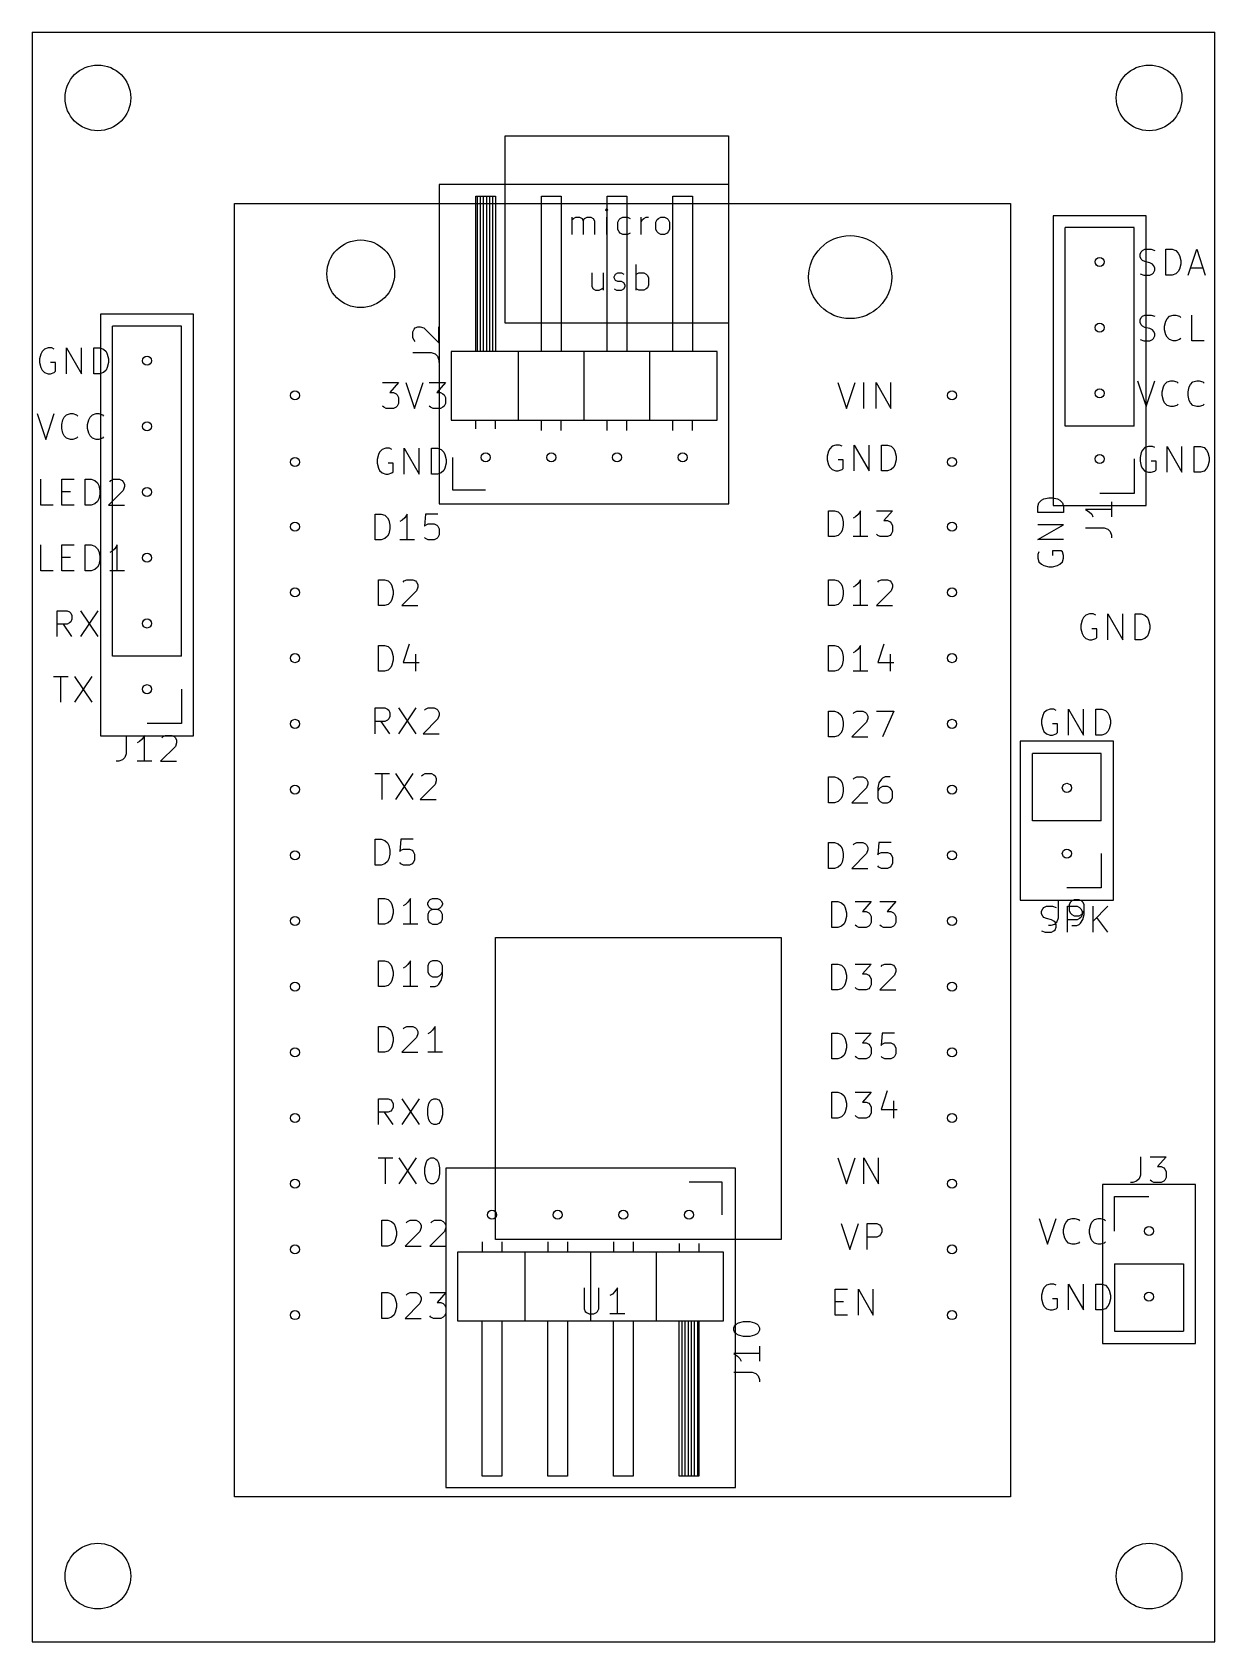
# Model space of a CAD drawing. Extents: x 0 to 45.7, y -62.2 to 0.
import ezdxf

# ---------------------------------------------------------------- set-up
doc = ezdxf.new("R2010")
doc.units = 0
doc.layers.add('BLACK', color=7, linetype='CONTINUOUS')

msp = doc.modelspace()

# ---------------------------------------------------------------- linework, layer by layer
at = {"layer": 'BLACK', "linetype": 'CONTINUOUS'}
for p, q in [((0.005, 0), (0.005, -62.23)), ((0.005, 0), (45.725, 0)), ((45.725, -62.23), (45.725, 0)), ((18.293, -4.007429), (26.929, -4.007429)), ((18.293, -11.246429), (18.293, -4.007429)), ((26.929, -4.007429), (26.929, -11.246429)), ((15.736, -5.89), (15.736, -18.24)), ((26.936, -5.89), (15.736, -5.89)), ((26.936, -18.24), (26.936, -5.89)), ((7.825, -6.620429), (37.825, -6.620429)), ((7.825, -56.620429), (7.825, -6.620429)), ((17.156, -6.34), (17.916, -6.34)), ((17.156, -12.34), (17.156, -6.34)), ((17.216, -12.34), (17.216, -6.34)), ((17.336, -12.34), (17.336, -6.34)), ((17.456, -12.34), (17.456, -6.34)), ((17.576, -12.34), (17.576, -6.34)), ((17.696, -12.34), (17.696, -6.34)), ((17.816, -12.34), (17.816, -6.34)), ((17.916, -6.34), (17.916, -12.34)), ((19.696, -6.34), (20.456, -6.34)), ((19.696, -12.34), (19.696, -6.34)), ((20.456, -6.34), (20.456, -12.34)), ((22.216217, -6.816848), (22.168598, -6.864467)), ((22.263836, -6.864467), (22.216217, -6.816848)), ((22.216217, -6.816848), (22.216217, -6.912086)), ((22.236, -6.34), (22.996, -6.34)), ((22.236, -12.34), (22.236, -6.34)), ((22.996, -6.34), (22.996, -12.34)), ((24.776, -6.34), (25.536, -6.34)), ((24.776, -12.34), (24.776, -6.34)), ((25.536, -6.34), (25.536, -12.34)), ((37.825, -6.620429), (37.825, -56.620429)), ((20.882884, -7.816848), (20.882884, -7.150181)), ((20.882884, -7.245419), (20.930503, -7.1978)), ((20.930503, -7.1978), (21.025741, -7.150181)), ((21.025741, -7.150181), (21.168598, -7.150181)), ((21.168598, -7.150181), (21.263836, -7.1978)), ((21.263836, -7.1978), (21.311455, -7.293038)), ((21.311455, -7.293038), (21.359074, -7.1978)), ((21.311455, -7.293038), (21.311455, -7.816848)), ((21.359074, -7.1978), (21.454312, -7.150181)), ((21.454312, -7.150181), (21.597169, -7.150181)), ((21.597169, -7.150181), (21.692408, -7.1978)), ((21.692408, -7.1978), (21.740027, -7.293038)), ((21.740027, -7.293038), (21.740027, -7.816848)), ((22.168598, -6.864467), (22.216217, -6.912086)), ((22.216217, -6.912086), (22.263836, -6.864467)), ((22.216217, -7.816848), (22.216217, -7.150181)), ((22.644788, -7.340657), (22.692407, -7.245419)), ((22.644788, -7.626371), (22.644788, -7.340657)), ((22.692407, -7.245419), (22.740026, -7.1978)), ((22.740026, -7.1978), (22.835264, -7.150181)), ((22.835264, -7.150181), (23.02574, -7.150181)), ((23.02574, -7.150181), (23.120978, -7.1978)), ((23.54955, -7.816848), (23.54955, -7.150181)), ((23.54955, -7.340657), (23.597169, -7.245419)), ((23.597169, -7.245419), (23.644788, -7.1978)), ((23.644788, -7.1978), (23.740026, -7.150181)), ((23.740026, -7.150181), (23.835264, -7.150181)), ((24.120979, -7.340657), (24.168598, -7.245419)), ((24.120979, -7.626371), (24.120979, -7.340657)), ((24.168598, -7.245419), (24.216217, -7.1978)), ((24.216217, -7.1978), (24.311455, -7.150181)), ((24.311455, -7.150181), (24.454312, -7.150181)), ((24.454312, -7.150181), (24.54955, -7.1978)), ((24.54955, -7.1978), (24.597169, -7.245419)), ((24.597169, -7.245419), (24.644788, -7.340657)), ((24.644788, -7.340657), (24.644788, -7.626371)), ((39.475, -7.1), (39.475, -18.3)), ((43.075, -7.1), (39.475, -7.1)), ((43.075, -18.3), (43.075, -7.1)), ((22.692407, -7.721609), (22.644788, -7.626371)), ((22.740026, -7.769229), (22.692407, -7.721609)), ((22.835264, -7.816848), (22.740026, -7.769229)), ((23.02574, -7.816848), (22.835264, -7.816848)), ((23.120978, -7.769229), (23.02574, -7.816848)), ((24.168598, -7.721609), (24.120979, -7.626371)), ((24.216217, -7.769229), (24.168598, -7.721609)), ((24.311455, -7.816848), (24.216217, -7.769229)), ((24.454312, -7.816848), (24.311455, -7.816848)), ((24.54955, -7.769229), (24.454312, -7.816848)), ((24.597169, -7.721609), (24.54955, -7.769229)), ((24.644788, -7.626371), (24.597169, -7.721609)), ((39.945, -15.23), (39.945, -7.55)), ((42.605, -7.55), (39.945, -7.55)), ((42.605, -15.23), (42.605, -7.55)), ((42.83416, -8.585295), (42.881779, -8.490057)), ((42.83416, -8.680533), (42.83416, -8.585295)), ((42.881779, -8.775771), (42.83416, -8.680533)), ((42.881779, -8.490057), (42.929398, -8.442438)), ((42.929398, -8.442438), (43.024636, -8.394819)), ((43.024636, -8.394819), (43.262731, -8.394819)), ((43.262731, -8.394819), (43.405588, -8.442438)), ((43.83416, -9.394819), (43.83416, -8.394819)), ((43.83416, -8.394819), (44.072255, -8.394819)), ((44.072255, -8.394819), (44.215112, -8.442438)), ((44.215112, -8.442438), (44.31035, -8.537676)), ((44.31035, -8.537676), (44.357969, -8.632914)), ((44.357969, -8.632914), (44.405588, -8.82339)), ((44.691303, -9.394819), (45.024636, -8.394819)), ((45.024636, -8.394819), (45.357969, -9.394819)), ((21.644884, -9.309181), (21.644884, -9.83299)), ((22.073455, -9.309181), (22.073455, -9.975848)), ((22.549646, -9.3568), (22.644884, -9.309181)), ((22.644884, -9.309181), (22.787741, -9.309181)), ((22.787741, -9.309181), (22.882979, -9.3568)), ((23.35917, -9.975848), (23.35917, -8.975848)), ((23.35917, -9.3568), (23.454408, -9.309181)), ((23.454408, -9.309181), (23.644884, -9.309181)), ((23.644884, -9.309181), (23.740122, -9.3568)), ((42.929398, -8.82339), (42.881779, -8.775771)), ((43.024636, -8.871009), (42.929398, -8.82339)), ((43.215112, -8.918628), (43.024636, -8.871009)), ((43.31035, -8.966247), (43.215112, -8.918628)), ((43.357969, -9.013866), (43.31035, -8.966247)), ((43.31035, -9.3472), (43.357969, -9.29958)), ((43.405588, -9.109104), (43.357969, -9.013866)), ((43.357969, -9.29958), (43.405588, -9.204342)), ((43.405588, -9.204342), (43.405588, -9.109104)), ((44.31035, -9.251961), (44.215112, -9.3472)), ((44.357969, -9.156723), (44.31035, -9.251961)), ((44.405588, -8.966247), (44.357969, -9.156723)), ((44.405588, -8.82339), (44.405588, -8.966247)), ((44.786541, -9.109104), (45.262731, -9.109104)), ((21.644884, -9.83299), (21.692503, -9.928229)), ((21.692503, -9.928229), (21.787741, -9.975848)), ((21.930598, -9.975848), (22.025836, -9.928229)), ((22.025836, -9.928229), (22.073455, -9.880609)), ((22.502027, -9.452038), (22.549646, -9.3568)), ((22.502027, -9.499657), (22.502027, -9.452038)), ((22.549646, -9.594895), (22.502027, -9.499657)), ((22.502027, -9.928229), (22.597265, -9.975848)), ((22.644884, -9.642514), (22.549646, -9.594895)), ((22.787741, -9.642514), (22.644884, -9.642514)), ((22.882979, -9.690133), (22.787741, -9.642514)), ((22.787741, -9.975848), (22.882979, -9.928229)), ((22.930598, -9.785371), (22.882979, -9.690133)), ((22.882979, -9.928229), (22.930598, -9.83299)), ((22.930598, -9.83299), (22.930598, -9.785371)), ((23.454408, -9.975848), (23.35917, -9.928229)), ((23.740122, -9.928229), (23.644884, -9.975848)), ((23.740122, -9.3568), (23.787741, -9.404419)), ((23.787741, -9.880609), (23.740122, -9.928229)), ((23.787741, -9.404419), (23.83536, -9.499657)), ((23.83536, -9.785371), (23.787741, -9.880609)), ((23.83536, -9.499657), (23.83536, -9.785371)), ((42.83416, -9.3472), (42.977017, -9.394819)), ((42.977017, -9.394819), (43.215112, -9.394819)), ((43.215112, -9.394819), (43.31035, -9.3472)), ((44.072255, -9.394819), (43.83416, -9.394819)), ((44.215112, -9.3472), (44.072255, -9.394819)), ((21.787741, -9.975848), (21.930598, -9.975848)), ((22.597265, -9.975848), (22.787741, -9.975848)), ((23.644884, -9.975848), (23.454408, -9.975848)), ((2.645, -10.9), (2.645, -27.2)), ((6.245, -10.9), (2.645, -10.9)), ((6.245, -27.2), (6.245, -10.9)), ((42.83416, -11.125295), (42.881779, -11.030057)), ((42.83416, -11.220533), (42.83416, -11.125295)), ((42.881779, -11.030057), (42.929398, -10.982438)), ((42.929398, -10.982438), (43.024636, -10.934819)), ((43.024636, -10.934819), (43.262731, -10.934819)), ((43.262731, -10.934819), (43.405588, -10.982438)), ((43.786541, -11.36339), (43.83416, -11.172914)), ((43.83416, -11.172914), (43.881779, -11.077676)), ((43.881779, -11.077676), (43.977017, -10.982438)), ((43.977017, -10.982438), (44.119874, -10.934819)), ((44.119874, -10.934819), (44.215112, -10.934819)), ((44.215112, -10.934819), (44.357969, -10.982438)), ((44.357969, -10.982438), (44.405588, -11.030057)), ((44.83416, -11.934819), (44.83416, -10.934819)), ((3.115, -24.13), (3.115, -11.37)), ((5.775, -11.37), (3.115, -11.37)), ((5.775, -24.13), (5.775, -11.37)), ((14.720819, -11.578809), (14.768438, -11.483571)), ((14.720819, -11.816904), (14.720819, -11.578809)), ((14.768438, -11.912142), (14.720819, -11.816904)), ((14.768438, -11.483571), (14.816057, -11.435952)), ((14.816057, -11.435952), (14.911295, -11.388333)), ((14.911295, -11.388333), (15.006533, -11.388333)), ((15.006533, -11.388333), (15.14939, -11.435952)), ((15.14939, -11.435952), (15.720819, -12.00738)), ((15.720819, -12.00738), (15.720819, -11.388333)), ((26.929, -11.246429), (18.293, -11.246429)), ((42.881779, -11.315771), (42.83416, -11.220533)), ((42.929398, -11.36339), (42.881779, -11.315771)), ((43.024636, -11.411009), (42.929398, -11.36339)), ((43.215112, -11.458628), (43.024636, -11.411009)), ((43.31035, -11.506247), (43.215112, -11.458628)), ((43.357969, -11.553866), (43.31035, -11.506247)), ((43.405588, -11.649104), (43.357969, -11.553866)), ((43.357969, -11.83958), (43.405588, -11.744342)), ((43.405588, -11.744342), (43.405588, -11.649104)), ((43.786541, -11.506247), (43.786541, -11.36339)), ((43.83416, -11.696723), (43.786541, -11.506247)), ((43.881779, -11.791961), (43.83416, -11.696723)), ((43.977017, -11.8872), (43.881779, -11.791961)), ((0.336779, -12.442914), (0.28916, -12.63339)), ((0.384398, -12.347676), (0.336779, -12.442914)), ((0.479636, -12.252438), (0.384398, -12.347676)), ((0.622493, -12.204819), (0.479636, -12.252438)), ((0.76535, -12.204819), (0.622493, -12.204819)), ((0.860588, -12.252438), (0.76535, -12.204819)), ((1.336779, -13.204819), (1.336779, -12.204819)), ((1.336779, -12.204819), (1.908207, -13.204819)), ((1.908207, -13.204819), (1.908207, -12.204819)), ((2.384398, -13.204819), (2.384398, -12.204819)), ((2.384398, -12.204819), (2.622493, -12.204819)), ((2.622493, -12.204819), (2.76535, -12.252438)), ((2.76535, -12.252438), (2.860588, -12.347676)), ((2.860588, -12.347676), (2.908207, -12.442914)), ((2.908207, -12.442914), (2.955826, -12.63339)), ((14.720819, -12.388333), (15.435104, -12.388333)), ((14.816057, -11.959761), (14.768438, -11.912142)), ((15.435104, -12.388333), (15.577961, -12.435952)), ((15.577961, -12.435952), (15.6732, -12.53119)), ((16.206, -12.34), (16.206, -15)), ((26.486, -12.34), (16.206, -12.34)), ((18.806, -15), (18.806, -12.34)), ((21.346, -15), (21.346, -12.34)), ((23.886, -15), (23.886, -12.34)), ((26.486, -15), (26.486, -12.34)), ((42.83416, -11.8872), (42.977017, -11.934819)), ((42.977017, -11.934819), (43.215112, -11.934819)), ((43.215112, -11.934819), (43.31035, -11.8872)), ((43.31035, -11.8872), (43.357969, -11.83958)), ((44.119874, -11.934819), (43.977017, -11.8872)), ((44.215112, -11.934819), (44.119874, -11.934819)), ((44.357969, -11.8872), (44.215112, -11.934819)), ((44.405588, -11.83958), (44.357969, -11.8872)), ((45.31035, -11.934819), (44.83416, -11.934819)), ((0.28916, -12.63339), (0.28916, -12.776247)), ((0.28916, -12.776247), (0.336779, -12.966723)), ((0.336779, -12.966723), (0.384398, -13.061961)), ((0.384398, -13.061961), (0.479636, -13.1572)), ((0.908207, -12.776247), (0.717731, -12.776247)), ((0.908207, -13.10958), (0.908207, -12.776247)), ((2.860588, -13.061961), (2.76535, -13.1572)), ((2.908207, -12.966723), (2.860588, -13.061961)), ((2.955826, -12.776247), (2.908207, -12.966723)), ((2.955826, -12.63339), (2.955826, -12.776247)), ((15.6732, -12.53119), (15.720819, -12.674047)), ((15.720819, -12.674047), (15.720819, -12.769285)), ((0.479636, -13.1572), (0.622493, -13.204819)), ((0.622493, -13.204819), (0.717731, -13.204819)), ((0.717731, -13.204819), (0.860588, -13.1572)), ((0.860588, -13.1572), (0.908207, -13.10958)), ((2.622493, -13.204819), (2.384398, -13.204819)), ((2.76535, -13.1572), (2.622493, -13.204819)), ((13.548646, -13.547848), (14.167693, -13.547848)), ((14.167693, -13.547848), (13.83436, -13.9288)), ((14.453408, -13.547848), (14.786741, -14.547848)), ((14.786741, -14.547848), (15.120074, -13.547848)), ((15.35817, -13.547848), (15.977217, -13.547848)), ((15.977217, -13.547848), (15.643884, -13.9288)), ((31.154027, -13.547848), (31.48736, -14.547848)), ((31.48736, -14.547848), (31.820693, -13.547848)), ((32.154027, -14.547848), (32.154027, -13.547848)), ((32.630217, -14.547848), (32.630217, -13.547848)), ((32.630217, -13.547848), (33.201645, -14.547848)), ((33.201645, -14.547848), (33.201645, -13.547848)), ((42.738922, -13.474819), (43.072255, -14.474819)), ((43.072255, -14.474819), (43.405588, -13.474819)), ((43.738922, -13.712914), (43.786541, -13.617676)), ((43.786541, -13.617676), (43.881779, -13.522438)), ((43.881779, -13.522438), (44.024636, -13.474819)), ((44.024636, -13.474819), (44.119874, -13.474819)), ((44.119874, -13.474819), (44.262731, -13.522438)), ((44.262731, -13.522438), (44.31035, -13.570057)), ((44.738922, -13.712914), (44.786541, -13.617676)), ((44.786541, -13.617676), (44.881779, -13.522438)), ((44.881779, -13.522438), (45.024636, -13.474819)), ((45.024636, -13.474819), (45.119874, -13.474819)), ((45.119874, -13.474819), (45.262731, -13.522438)), ((45.262731, -13.522438), (45.31035, -13.570057)), ((13.83436, -13.9288), (13.977217, -13.9288)), ((13.977217, -13.9288), (14.072455, -13.976419)), ((14.072455, -13.976419), (14.120074, -14.024038)), ((14.120074, -14.024038), (14.167693, -14.119276)), ((14.167693, -14.119276), (14.167693, -14.357371)), ((15.643884, -13.9288), (15.786741, -13.9288)), ((15.786741, -13.9288), (15.881979, -13.976419)), ((15.881979, -13.976419), (15.929598, -14.024038)), ((15.929598, -14.024038), (15.977217, -14.119276)), ((15.977217, -14.119276), (15.977217, -14.357371)), ((43.691303, -13.90339), (43.738922, -13.712914)), ((43.691303, -14.046247), (43.691303, -13.90339)), ((43.738922, -14.236723), (43.691303, -14.046247)), ((43.786541, -14.331961), (43.738922, -14.236723)), ((44.691303, -13.90339), (44.738922, -13.712914)), ((44.691303, -14.046247), (44.691303, -13.90339)), ((44.738922, -14.236723), (44.691303, -14.046247)), ((44.786541, -14.331961), (44.738922, -14.236723)), ((0.193922, -14.744819), (0.527255, -15.744819)), ((0.527255, -15.744819), (0.860588, -14.744819)), ((1.193922, -14.982914), (1.241541, -14.887676)), ((1.241541, -14.887676), (1.336779, -14.792438)), ((1.336779, -14.792438), (1.479636, -14.744819)), ((1.479636, -14.744819), (1.574874, -14.744819)), ((1.574874, -14.744819), (1.717731, -14.792438)), ((1.717731, -14.792438), (1.76535, -14.840057)), ((2.193922, -14.982914), (2.241541, -14.887676)), ((2.241541, -14.887676), (2.336779, -14.792438)), ((2.336779, -14.792438), (2.479636, -14.744819)), ((2.479636, -14.744819), (2.574874, -14.744819)), ((2.574874, -14.744819), (2.717731, -14.792438)), ((2.717731, -14.792438), (2.76535, -14.840057)), ((13.596265, -14.500229), (13.548646, -14.452609)), ((13.691503, -14.547848), (13.596265, -14.500229)), ((13.977217, -14.547848), (13.691503, -14.547848)), ((14.072455, -14.500229), (13.977217, -14.547848)), ((14.120074, -14.452609), (14.072455, -14.500229)), ((14.167693, -14.357371), (14.120074, -14.452609)), ((15.405789, -14.500229), (15.35817, -14.452609)), ((15.501027, -14.547848), (15.405789, -14.500229)), ((15.786741, -14.547848), (15.501027, -14.547848)), ((15.881979, -14.500229), (15.786741, -14.547848)), ((15.929598, -14.452609), (15.881979, -14.500229)), ((15.977217, -14.357371), (15.929598, -14.452609)), ((43.881779, -14.4272), (43.786541, -14.331961)), ((44.024636, -14.474819), (43.881779, -14.4272)), ((44.119874, -14.474819), (44.024636, -14.474819)), ((44.262731, -14.4272), (44.119874, -14.474819)), ((44.31035, -14.37958), (44.262731, -14.4272)), ((44.881779, -14.4272), (44.786541, -14.331961)), ((45.024636, -14.474819), (44.881779, -14.4272)), ((45.119874, -14.474819), (45.024636, -14.474819)), ((45.262731, -14.4272), (45.119874, -14.474819)), ((45.31035, -14.37958), (45.262731, -14.4272)), ((1.146303, -15.17339), (1.193922, -14.982914)), ((1.146303, -15.316247), (1.146303, -15.17339)), ((1.193922, -15.506723), (1.146303, -15.316247)), ((1.241541, -15.601961), (1.193922, -15.506723)), ((2.146303, -15.17339), (2.193922, -14.982914)), ((2.146303, -15.316247), (2.146303, -15.17339)), ((2.193922, -15.506723), (2.146303, -15.316247)), ((2.241541, -15.601961), (2.193922, -15.506723)), ((16.206, -15), (26.486, -15)), ((17.156, -15.33), (17.156, -15)), ((17.916, -15.33), (17.916, -15)), ((19.696, -15.397071), (19.696, -15)), ((20.456, -15.397071), (20.456, -15)), ((22.236, -15.397071), (22.236, -15)), ((22.996, -15.397071), (22.996, -15)), ((24.776, -15.397071), (24.776, -15)), ((25.536, -15.397071), (25.536, -15)), ((42.605, -15.23), (39.945, -15.23)), ((1.336779, -15.6972), (1.241541, -15.601961)), ((1.479636, -15.744819), (1.336779, -15.6972)), ((1.574874, -15.744819), (1.479636, -15.744819)), ((1.717731, -15.6972), (1.574874, -15.744819)), ((1.76535, -15.64958), (1.717731, -15.6972)), ((2.336779, -15.6972), (2.241541, -15.601961)), ((2.479636, -15.744819), (2.336779, -15.6972)), ((2.574874, -15.744819), (2.479636, -15.744819)), ((2.717731, -15.6972), (2.574874, -15.744819)), ((2.76535, -15.64958), (2.717731, -15.6972)), ((13.532741, -16.135467), (13.437503, -16.230705)), ((13.675598, -16.087848), (13.532741, -16.135467)), ((13.818455, -16.087848), (13.675598, -16.087848)), ((13.913693, -16.135467), (13.818455, -16.087848)), ((14.389884, -17.087848), (14.389884, -16.087848)), ((14.389884, -16.087848), (14.961312, -17.087848)), ((14.961312, -17.087848), (14.961312, -16.087848)), ((15.437503, -17.087848), (15.437503, -16.087848)), ((15.437503, -16.087848), (15.675598, -16.087848)), ((15.675598, -16.087848), (15.818455, -16.135467)), ((15.818455, -16.135467), (15.913693, -16.230705)), ((30.836503, -16.103705), (30.788884, -16.198943)), ((30.931741, -16.008467), (30.836503, -16.103705)), ((31.074598, -15.960848), (30.931741, -16.008467)), ((31.217455, -15.960848), (31.074598, -15.960848)), ((31.312693, -16.008467), (31.217455, -15.960848)), ((31.788884, -16.960848), (31.788884, -15.960848)), ((31.788884, -15.960848), (32.360312, -16.960848)), ((32.360312, -16.960848), (32.360312, -15.960848)), ((32.836503, -16.960848), (32.836503, -15.960848)), ((32.836503, -15.960848), (33.074598, -15.960848)), ((33.074598, -15.960848), (33.217455, -16.008467)), ((33.217455, -16.008467), (33.312693, -16.103705)), ((33.312693, -16.103705), (33.360312, -16.198943)), ((42.929398, -16.157676), (42.881779, -16.252914)), ((43.024636, -16.062438), (42.929398, -16.157676)), ((43.167493, -16.014819), (43.024636, -16.062438)), ((43.31035, -16.014819), (43.167493, -16.014819)), ((43.405588, -16.062438), (43.31035, -16.014819)), ((43.881779, -17.014819), (43.881779, -16.014819)), ((43.881779, -16.014819), (44.453207, -17.014819)), ((44.453207, -17.014819), (44.453207, -16.014819)), ((44.929398, -17.014819), (44.929398, -16.014819)), ((44.929398, -16.014819), (45.167493, -16.014819)), ((45.167493, -16.014819), (45.31035, -16.062438)), ((45.31035, -16.062438), (45.405588, -16.157676)), ((45.405588, -16.157676), (45.453207, -16.252914)), ((13.389884, -16.325943), (13.342265, -16.516419)), ((13.342265, -16.516419), (13.342265, -16.659276)), ((13.342265, -16.659276), (13.389884, -16.849752)), ((13.437503, -16.230705), (13.389884, -16.325943)), ((13.961312, -16.659276), (13.770836, -16.659276)), ((13.961312, -16.992609), (13.961312, -16.659276)), ((15.913693, -16.230705), (15.961312, -16.325943)), ((15.961312, -16.325943), (16.008931, -16.516419)), ((16.008931, -16.659276), (15.961312, -16.849752)), ((16.008931, -16.516419), (16.008931, -16.659276)), ((16.266, -17.71), (16.266, -16.44)), ((30.788884, -16.198943), (30.741265, -16.389419)), ((30.741265, -16.389419), (30.741265, -16.532276)), ((30.741265, -16.532276), (30.788884, -16.722752)), ((30.788884, -16.722752), (30.836503, -16.81799)), ((31.360312, -16.532276), (31.169836, -16.532276)), ((31.360312, -16.865609), (31.360312, -16.532276)), ((33.360312, -16.722752), (33.312693, -16.81799)), ((33.360312, -16.198943), (33.407931, -16.389419)), ((33.407931, -16.532276), (33.360312, -16.722752)), ((33.407931, -16.389419), (33.407931, -16.532276)), ((42.605, -16.5), (42.605, -17.83)), ((42.881779, -16.252914), (42.83416, -16.44339)), ((42.83416, -16.44339), (42.83416, -16.586247)), ((42.83416, -16.586247), (42.881779, -16.776723)), ((42.881779, -16.776723), (42.929398, -16.871961)), ((43.453207, -16.586247), (43.262731, -16.586247)), ((43.453207, -16.91958), (43.453207, -16.586247)), ((45.453207, -16.776723), (45.405588, -16.871961)), ((45.453207, -16.252914), (45.500826, -16.44339)), ((45.500826, -16.586247), (45.453207, -16.776723)), ((45.500826, -16.44339), (45.500826, -16.586247)), ((0.336779, -18.284819), (0.336779, -17.284819)), ((1.146303, -18.284819), (1.146303, -17.284819)), ((1.146303, -17.284819), (1.622493, -17.284819)), ((2.051065, -18.284819), (2.051065, -17.284819)), ((2.051065, -17.284819), (2.28916, -17.284819)), ((2.28916, -17.284819), (2.432017, -17.332438)), ((2.432017, -17.332438), (2.527255, -17.427676)), ((3.003446, -17.380057), (3.051065, -17.332438)), ((3.051065, -17.332438), (3.146303, -17.284819)), ((3.146303, -17.284819), (3.384398, -17.284819)), ((3.384398, -17.284819), (3.479636, -17.332438)), ((3.479636, -17.332438), (3.527255, -17.380057)), ((3.527255, -17.380057), (3.574874, -17.475295)), ((13.389884, -16.849752), (13.437503, -16.94499)), ((13.437503, -16.94499), (13.532741, -17.040229)), ((13.532741, -17.040229), (13.675598, -17.087848)), ((13.675598, -17.087848), (13.770836, -17.087848)), ((13.770836, -17.087848), (13.913693, -17.040229)), ((13.913693, -17.040229), (13.961312, -16.992609)), ((15.675598, -17.087848), (15.437503, -17.087848)), ((15.818455, -17.040229), (15.675598, -17.087848)), ((15.913693, -16.94499), (15.818455, -17.040229)), ((15.961312, -16.849752), (15.913693, -16.94499)), ((30.836503, -16.81799), (30.931741, -16.913229)), ((30.931741, -16.913229), (31.074598, -16.960848)), ((31.074598, -16.960848), (31.169836, -16.960848)), ((31.169836, -16.960848), (31.312693, -16.913229)), ((31.312693, -16.913229), (31.360312, -16.865609)), ((33.074598, -16.960848), (32.836503, -16.960848)), ((33.217455, -16.913229), (33.074598, -16.960848)), ((33.312693, -16.81799), (33.217455, -16.913229)), ((42.929398, -16.871961), (43.024636, -16.9672)), ((43.024636, -16.9672), (43.167493, -17.014819)), ((43.167493, -17.014819), (43.262731, -17.014819)), ((43.262731, -17.014819), (43.405588, -16.9672)), ((43.405588, -16.9672), (43.453207, -16.91958)), ((45.167493, -17.014819), (44.929398, -17.014819)), ((45.31035, -16.9672), (45.167493, -17.014819)), ((45.405588, -16.871961), (45.31035, -16.9672)), ((1.146303, -17.761009), (1.479636, -17.761009)), ((2.527255, -17.427676), (2.574874, -17.522914)), ((2.574874, -17.522914), (2.622493, -17.71339)), ((2.622493, -17.856247), (2.574874, -18.046723)), ((2.622493, -17.71339), (2.622493, -17.856247)), ((3.527255, -17.71339), (2.955827, -18.284819)), ((3.574874, -17.570533), (3.527255, -17.71339)), ((3.574874, -17.475295), (3.574874, -17.570533)), ((17.536, -17.71), (16.266, -17.71)), ((39.117914, -18.046792), (39.30839, -17.999173)), ((39.30839, -17.999173), (39.451247, -17.999173)), ((39.451247, -17.999173), (39.641723, -18.046792)), ((42.605, -17.83), (41.275, -17.83)), ((0.812969, -18.284819), (0.336779, -18.284819)), ((1.622493, -18.284819), (1.146303, -18.284819)), ((2.28916, -18.284819), (2.051065, -18.284819)), ((2.432017, -18.2372), (2.28916, -18.284819)), ((2.527255, -18.141961), (2.432017, -18.2372)), ((2.574874, -18.046723), (2.527255, -18.141961)), ((2.955827, -18.284819), (3.574874, -18.284819)), ((13.262884, -19.627848), (13.262884, -18.627848)), ((13.262884, -18.627848), (13.500979, -18.627848)), ((13.500979, -18.627848), (13.643836, -18.675467)), ((14.500979, -18.627848), (14.405741, -18.770705)), ((14.500979, -19.627848), (14.500979, -18.627848)), ((15.215265, -18.627848), (15.167646, -19.104038)), ((15.691455, -18.627848), (15.215265, -18.627848)), ((15.736, -18.24), (26.936, -18.24)), ((30.788884, -19.500848), (30.788884, -18.500848)), ((30.788884, -18.500848), (31.026979, -18.500848)), ((31.026979, -18.500848), (31.169836, -18.548467)), ((31.169836, -18.548467), (31.265074, -18.643705)), ((31.265074, -18.643705), (31.312693, -18.738943)), ((31.931741, -18.643705), (31.836503, -18.738943)), ((32.026979, -18.500848), (31.931741, -18.643705)), ((32.026979, -19.500848), (32.026979, -18.500848)), ((32.646027, -18.500848), (33.265074, -18.500848)), ((33.265074, -18.500848), (32.931741, -18.8818)), ((38.879819, -18.332506), (38.927438, -18.189649)), ((38.879819, -18.570601), (38.879819, -18.332506)), ((39.879819, -18.570601), (38.879819, -18.570601)), ((38.927438, -18.189649), (39.022676, -18.094411)), ((39.022676, -18.094411), (39.117914, -18.046792)), ((39.475, -18.3), (43.075, -18.3)), ((39.641723, -18.046792), (39.736961, -18.094411)), ((39.736961, -18.094411), (39.8322, -18.189649)), ((39.8322, -18.189649), (39.879819, -18.332506)), ((39.879819, -18.332506), (39.879819, -18.570601)), ((41.729819, -18.449047), (40.729819, -18.449047)), ((40.729819, -18.449047), (40.872676, -18.544285)), ((40.872676, -18.544285), (40.967914, -18.639523)), ((40.967914, -18.639523), (41.015533, -18.734761)), ((41.729819, -18.163333), (41.729819, -18.734761)), ((13.643836, -18.675467), (13.739074, -18.770705)), ((13.739074, -18.770705), (13.786693, -18.865943)), ((13.786693, -18.865943), (13.834312, -19.056419)), ((13.834312, -19.199276), (13.786693, -19.389752)), ((13.834312, -19.056419), (13.834312, -19.199276)), ((14.310503, -18.865943), (14.215265, -18.913562)), ((14.405741, -18.770705), (14.310503, -18.865943)), ((15.167646, -19.104038), (15.215265, -19.056419)), ((15.215265, -19.056419), (15.310503, -19.0088)), ((15.310503, -19.0088), (15.548598, -19.0088)), ((15.548598, -19.0088), (15.643836, -19.056419)), ((15.643836, -19.056419), (15.691455, -19.104038)), ((15.691455, -19.104038), (15.739074, -19.199276)), ((15.739074, -19.199276), (15.739074, -19.437371)), ((31.312693, -19.262752), (31.265074, -19.35799)), ((31.312693, -18.738943), (31.360312, -18.929419)), ((31.360312, -19.072276), (31.312693, -19.262752)), ((31.360312, -18.929419), (31.360312, -19.072276)), ((31.836503, -18.738943), (31.741265, -18.786562)), ((32.931741, -18.8818), (33.074598, -18.8818)), ((33.074598, -18.8818), (33.169836, -18.929419)), ((33.169836, -18.929419), (33.217455, -18.977038)), ((33.217455, -18.977038), (33.265074, -19.072276)), ((33.265074, -19.072276), (33.265074, -19.310371)), ((38.879819, -19.61822), (39.879819, -19.046792)), ((39.879819, -19.046792), (38.879819, -19.046792)), ((40.729819, -19.163333), (41.444104, -19.163333)), ((41.444104, -19.163333), (41.586961, -19.210952)), ((41.586961, -19.210952), (41.6822, -19.30619)), ((0.336779, -20.824819), (0.336779, -19.824819)), ((1.146303, -20.824819), (1.146303, -19.824819)), ((1.146303, -19.824819), (1.622493, -19.824819)), ((2.051065, -20.824819), (2.051065, -19.824819)), ((2.051065, -19.824819), (2.28916, -19.824819)), ((2.28916, -19.824819), (2.432017, -19.872438)), ((2.432017, -19.872438), (2.527255, -19.967676)), ((3.28916, -19.824819), (3.193922, -19.967676)), ((3.28916, -20.824819), (3.28916, -19.824819)), ((13.500979, -19.627848), (13.262884, -19.627848)), ((13.643836, -19.580229), (13.500979, -19.627848)), ((13.739074, -19.48499), (13.643836, -19.580229)), ((13.786693, -19.389752), (13.739074, -19.48499)), ((14.786693, -19.627848), (14.215265, -19.627848)), ((15.215265, -19.580229), (15.167646, -19.532609)), ((15.310503, -19.627848), (15.215265, -19.580229)), ((15.548598, -19.627848), (15.310503, -19.627848)), ((15.643836, -19.580229), (15.548598, -19.627848)), ((15.691455, -19.532609), (15.643836, -19.580229)), ((15.739074, -19.437371), (15.691455, -19.532609)), ((31.026979, -19.500848), (30.788884, -19.500848)), ((31.169836, -19.453229), (31.026979, -19.500848)), ((31.265074, -19.35799), (31.169836, -19.453229)), ((32.312693, -19.500848), (31.741265, -19.500848)), ((32.693646, -19.453229), (32.646027, -19.405609)), ((32.788884, -19.500848), (32.693646, -19.453229)), ((33.074598, -19.500848), (32.788884, -19.500848)), ((33.169836, -19.453229), (33.074598, -19.500848)), ((33.217455, -19.405609), (33.169836, -19.453229)), ((33.265074, -19.310371), (33.217455, -19.405609)), ((39.879819, -19.61822), (38.879819, -19.61822)), ((41.6822, -19.30619), (41.729819, -19.449047)), ((41.729819, -19.449047), (41.729819, -19.544285)), ((1.146303, -20.301009), (1.479636, -20.301009)), ((2.527255, -19.967676), (2.574874, -20.062914)), ((2.574874, -20.062914), (2.622493, -20.25339)), ((2.622493, -20.396247), (2.574874, -20.586723)), ((2.622493, -20.25339), (2.622493, -20.396247)), ((3.098684, -20.062914), (3.003446, -20.110533)), ((3.193922, -19.967676), (3.098684, -20.062914)), ((38.927438, -20.094411), (38.879819, -20.189649)), ((38.879819, -20.189649), (38.879819, -20.332506)), ((38.879819, -20.332506), (38.927438, -20.475363)), ((38.927438, -20.475363), (39.022676, -20.570601)), ((39.78458, -20.046792), (39.451247, -20.046792)), ((39.451247, -20.046792), (39.451247, -20.237268)), ((39.736961, -20.570601), (39.8322, -20.475363)), ((39.8322, -20.094411), (39.78458, -20.046792)), ((39.879819, -20.237268), (39.8322, -20.094411)), ((39.8322, -20.475363), (39.879819, -20.332506)), ((39.879819, -20.332506), (39.879819, -20.237268)), ((0.812969, -20.824819), (0.336779, -20.824819)), ((1.622493, -20.824819), (1.146303, -20.824819)), ((2.28916, -20.824819), (2.051065, -20.824819)), ((2.432017, -20.7772), (2.28916, -20.824819)), ((2.527255, -20.681961), (2.432017, -20.7772)), ((2.574874, -20.586723), (2.527255, -20.681961)), ((3.574874, -20.824819), (3.003446, -20.824819)), ((39.022676, -20.570601), (39.117914, -20.61822)), ((39.117914, -20.61822), (39.30839, -20.665839)), ((39.30839, -20.665839), (39.451247, -20.665839)), ((39.451247, -20.665839), (39.641723, -20.61822)), ((39.641723, -20.61822), (39.736961, -20.570601)), ((13.389884, -22.167848), (13.389884, -21.167848)), ((13.389884, -21.167848), (13.627979, -21.167848)), ((13.627979, -21.167848), (13.770836, -21.215467)), ((13.770836, -21.215467), (13.866074, -21.310705)), ((13.866074, -21.310705), (13.913693, -21.405943)), ((13.913693, -21.405943), (13.961312, -21.596419)), ((13.961312, -21.739276), (13.913693, -21.929752)), ((13.961312, -21.596419), (13.961312, -21.739276)), ((14.866074, -21.596419), (14.294646, -22.167848)), ((14.342265, -21.263086), (14.389884, -21.215467)), ((14.389884, -21.215467), (14.485122, -21.167848)), ((14.485122, -21.167848), (14.723217, -21.167848)), ((14.723217, -21.167848), (14.818455, -21.215467)), ((14.818455, -21.215467), (14.866074, -21.263086)), ((14.866074, -21.263086), (14.913693, -21.358324)), ((14.913693, -21.453562), (14.866074, -21.596419)), ((14.913693, -21.358324), (14.913693, -21.453562)), ((30.788884, -22.167848), (30.788884, -21.167848)), ((30.788884, -21.167848), (31.026979, -21.167848)), ((31.026979, -21.167848), (31.169836, -21.215467)), ((31.169836, -21.215467), (31.265074, -21.310705)), ((31.265074, -21.310705), (31.312693, -21.405943)), ((31.312693, -21.405943), (31.360312, -21.596419)), ((31.360312, -21.739276), (31.312693, -21.929752)), ((31.360312, -21.596419), (31.360312, -21.739276)), ((31.836503, -21.405943), (31.741265, -21.453562)), ((31.931741, -21.310705), (31.836503, -21.405943)), ((32.026979, -21.167848), (31.931741, -21.310705)), ((32.026979, -22.167848), (32.026979, -21.167848)), ((33.217455, -21.596419), (32.646027, -22.167848)), ((32.693646, -21.263086), (32.741265, -21.215467)), ((32.741265, -21.215467), (32.836503, -21.167848)), ((32.836503, -21.167848), (33.074598, -21.167848)), ((33.074598, -21.167848), (33.169836, -21.215467)), ((33.169836, -21.215467), (33.217455, -21.263086)), ((33.217455, -21.263086), (33.265074, -21.358324)), ((33.265074, -21.453562), (33.217455, -21.596419)), ((33.265074, -21.358324), (33.265074, -21.453562)), ((0.971779, -23.364819), (0.971779, -22.364819)), ((0.971779, -22.364819), (1.352731, -22.364819)), ((1.352731, -22.364819), (1.447969, -22.412438)), ((1.876541, -22.364819), (2.543207, -23.364819)), ((2.543207, -22.364819), (1.876541, -23.364819)), ((13.627979, -22.167848), (13.389884, -22.167848)), ((13.770836, -22.120229), (13.627979, -22.167848)), ((13.866074, -22.02499), (13.770836, -22.120229)), ((13.913693, -21.929752), (13.866074, -22.02499)), ((14.294646, -22.167848), (14.913693, -22.167848)), ((31.026979, -22.167848), (30.788884, -22.167848)), ((31.169836, -22.120229), (31.026979, -22.167848)), ((31.265074, -22.02499), (31.169836, -22.120229)), ((31.312693, -21.929752), (31.265074, -22.02499)), ((32.312693, -22.167848), (31.741265, -22.167848)), ((32.646027, -22.167848), (33.265074, -22.167848)), ((1.352731, -22.888628), (0.971779, -22.888628)), ((1.543207, -23.364819), (1.209874, -22.888628)), ((1.447969, -22.841009), (1.352731, -22.888628)), ((1.447969, -22.412438), (1.495588, -22.460057)), ((1.495588, -22.79339), (1.447969, -22.841009)), ((1.495588, -22.460057), (1.543207, -22.555295)), ((1.543207, -22.698152), (1.495588, -22.79339)), ((1.543207, -22.555295), (1.543207, -22.698152)), ((40.595779, -22.729914), (40.54816, -22.92039)), ((40.54816, -22.92039), (40.54816, -23.063247)), ((40.643398, -22.634676), (40.595779, -22.729914)), ((40.738636, -22.539438), (40.643398, -22.634676)), ((40.881493, -22.491819), (40.738636, -22.539438)), ((41.02435, -22.491819), (40.881493, -22.491819)), ((41.119588, -22.539438), (41.02435, -22.491819)), ((41.595779, -23.491819), (41.595779, -22.491819)), ((41.595779, -22.491819), (42.167207, -23.491819)), ((42.167207, -23.491819), (42.167207, -22.491819)), ((42.643398, -23.491819), (42.643398, -22.491819)), ((42.643398, -22.491819), (42.881493, -22.491819)), ((42.881493, -22.491819), (43.02435, -22.539438)), ((43.02435, -22.539438), (43.119588, -22.634676)), ((43.119588, -22.634676), (43.167207, -22.729914)), ((43.167207, -22.729914), (43.214826, -22.92039)), ((43.214826, -22.92039), (43.214826, -23.063247)), ((40.54816, -23.063247), (40.595779, -23.253723)), ((40.595779, -23.253723), (40.643398, -23.348961)), ((40.643398, -23.348961), (40.738636, -23.4442)), ((40.738636, -23.4442), (40.881493, -23.491819)), ((40.881493, -23.491819), (40.976731, -23.491819)), ((41.167207, -23.063247), (40.976731, -23.063247)), ((40.976731, -23.491819), (41.119588, -23.4442)), ((41.119588, -23.4442), (41.167207, -23.39658)), ((41.167207, -23.39658), (41.167207, -23.063247)), ((42.881493, -23.491819), (42.643398, -23.491819)), ((43.02435, -23.4442), (42.881493, -23.491819)), ((43.119588, -23.348961), (43.02435, -23.4442)), ((43.167207, -23.253723), (43.119588, -23.348961)), ((43.214826, -23.063247), (43.167207, -23.253723)), ((5.775, -24.13), (3.115, -24.13)), ((13.389884, -24.707848), (13.389884, -23.707848)), ((13.389884, -23.707848), (13.627979, -23.707848)), ((13.627979, -23.707848), (13.770836, -23.755467)), ((13.770836, -23.755467), (13.866074, -23.850705)), ((13.866074, -23.850705), (13.913693, -23.945943)), ((13.913693, -23.945943), (13.961312, -24.136419)), ((13.961312, -24.136419), (13.961312, -24.279276)), ((14.58036, -23.660229), (14.342265, -24.374514)), ((14.818455, -24.041181), (14.818455, -24.707848)), ((30.788884, -24.707848), (30.788884, -23.707848)), ((30.788884, -23.707848), (31.026979, -23.707848)), ((31.026979, -23.707848), (31.169836, -23.755467)), ((31.169836, -23.755467), (31.265074, -23.850705)), ((31.265074, -23.850705), (31.312693, -23.945943)), ((31.312693, -23.945943), (31.360312, -24.136419)), ((31.360312, -24.136419), (31.360312, -24.279276)), ((31.836503, -23.945943), (31.741265, -23.993562)), ((31.931741, -23.850705), (31.836503, -23.945943)), ((32.026979, -23.707848), (31.931741, -23.850705)), ((32.026979, -24.707848), (32.026979, -23.707848)), ((32.931741, -23.660229), (32.693646, -24.374514)), ((33.169836, -24.041181), (33.169836, -24.707848)), ((13.627979, -24.707848), (13.389884, -24.707848)), ((13.770836, -24.660229), (13.627979, -24.707848)), ((13.866074, -24.56499), (13.770836, -24.660229)), ((13.913693, -24.469752), (13.866074, -24.56499)), ((13.961312, -24.279276), (13.913693, -24.469752)), ((14.342265, -24.374514), (14.961312, -24.374514)), ((31.026979, -24.707848), (30.788884, -24.707848)), ((31.169836, -24.660229), (31.026979, -24.707848)), ((31.265074, -24.56499), (31.169836, -24.660229)), ((31.312693, -24.469752), (31.265074, -24.56499)), ((31.360312, -24.279276), (31.312693, -24.469752)), ((32.312693, -24.707848), (31.741265, -24.707848)), ((32.693646, -24.374514), (33.312693, -24.374514)), ((0.828922, -24.904819), (1.40035, -24.904819)), ((1.114636, -25.904819), (1.114636, -24.904819)), ((1.638446, -24.904819), (2.305112, -25.904819)), ((2.305112, -24.904819), (1.638446, -25.904819)), ((5.775, -25.4), (5.775, -26.73)), ((13.262884, -27.120848), (13.262884, -26.120848)), ((13.262884, -26.120848), (13.643836, -26.120848)), ((13.643836, -26.120848), (13.739074, -26.168467)), ((14.167646, -26.120848), (14.834312, -27.120848)), ((14.834312, -26.120848), (14.167646, -27.120848)), ((15.215265, -26.168467), (15.310503, -26.120848)), ((15.310503, -26.120848), (15.548598, -26.120848)), ((15.548598, -26.120848), (15.643836, -26.168467)), ((5.775, -26.73), (4.445, -26.73)), ((13.643836, -26.644657), (13.262884, -26.644657)), ((13.834312, -27.120848), (13.500979, -26.644657)), ((13.739074, -26.597038), (13.643836, -26.644657)), ((13.739074, -26.168467), (13.786693, -26.216086)), ((13.786693, -26.549419), (13.739074, -26.597038)), ((13.786693, -26.216086), (13.834312, -26.311324)), ((13.834312, -26.454181), (13.786693, -26.549419)), ((13.834312, -26.311324), (13.834312, -26.454181)), ((15.691455, -26.549419), (15.120027, -27.120848)), ((15.167646, -26.216086), (15.215265, -26.168467)), ((15.643836, -26.168467), (15.691455, -26.216086)), ((15.691455, -26.216086), (15.739074, -26.311324)), ((15.739074, -26.406562), (15.691455, -26.549419)), ((15.739074, -26.311324), (15.739074, -26.406562)), ((30.788884, -27.247848), (30.788884, -26.247848)), ((30.788884, -26.247848), (31.026979, -26.247848)), ((31.026979, -26.247848), (31.169836, -26.295467)), ((31.169836, -26.295467), (31.265074, -26.390705)), ((31.265074, -26.390705), (31.312693, -26.485943)), ((31.312693, -26.485943), (31.360312, -26.676419)), ((31.360312, -26.676419), (31.360312, -26.819276)), ((32.265074, -26.676419), (31.693646, -27.247848)), ((31.741265, -26.343086), (31.788884, -26.295467)), ((31.788884, -26.295467), (31.884122, -26.247848)), ((31.884122, -26.247848), (32.122217, -26.247848)), ((32.122217, -26.247848), (32.217455, -26.295467)), ((32.217455, -26.295467), (32.265074, -26.343086)), ((32.265074, -26.343086), (32.312693, -26.438324)), ((32.312693, -26.533562), (32.265074, -26.676419)), ((32.312693, -26.438324), (32.312693, -26.533562)), ((32.646027, -26.247848), (33.312693, -26.247848)), ((33.312693, -26.247848), (32.884122, -27.247848)), ((39.071779, -26.412914), (39.02416, -26.60339)), ((39.02416, -26.60339), (39.02416, -26.746247)), ((39.02416, -26.746247), (39.071779, -26.936723)), ((39.119398, -26.317676), (39.071779, -26.412914)), ((39.214636, -26.222438), (39.119398, -26.317676)), ((39.357493, -26.174819), (39.214636, -26.222438)), ((39.50035, -26.174819), (39.357493, -26.174819)), ((39.643207, -26.746247), (39.452731, -26.746247)), ((39.595588, -26.222438), (39.50035, -26.174819)), ((39.643207, -27.07958), (39.643207, -26.746247)), ((40.071779, -27.174819), (40.071779, -26.174819)), ((40.071779, -26.174819), (40.643207, -27.174819)), ((40.643207, -27.174819), (40.643207, -26.174819)), ((41.119398, -27.174819), (41.119398, -26.174819)), ((41.119398, -26.174819), (41.357493, -26.174819)), ((41.357493, -26.174819), (41.50035, -26.222438)), ((41.50035, -26.222438), (41.595588, -26.317676)), ((41.595588, -26.317676), (41.643207, -26.412914)), ((41.643207, -26.412914), (41.690826, -26.60339)), ((41.690826, -26.746247), (41.643207, -26.936723)), ((41.690826, -26.60339), (41.690826, -26.746247)), ((2.645, -27.2), (6.245, -27.2)), ((3.635476, -27.184819), (3.635476, -27.899104)), ((4.254524, -27.327676), (4.159286, -27.422914)), ((4.349762, -27.184819), (4.254524, -27.327676)), ((4.349762, -28.184819), (4.349762, -27.184819)), ((5.016429, -27.280057), (5.064048, -27.232438)), ((5.064048, -27.232438), (5.159286, -27.184819)), ((5.159286, -27.184819), (5.397381, -27.184819)), ((5.397381, -27.184819), (5.492619, -27.232438)), ((5.492619, -27.232438), (5.540238, -27.280057)), ((5.540238, -27.280057), (5.587857, -27.375295)), ((5.587857, -27.375295), (5.587857, -27.470533)), ((15.120027, -27.120848), (15.739074, -27.120848)), ((31.026979, -27.247848), (30.788884, -27.247848)), ((31.169836, -27.200229), (31.026979, -27.247848)), ((31.265074, -27.10499), (31.169836, -27.200229)), ((31.312693, -27.009752), (31.265074, -27.10499)), ((31.360312, -26.819276), (31.312693, -27.009752)), ((31.693646, -27.247848), (32.312693, -27.247848)), ((39.071779, -26.936723), (39.119398, -27.031961)), ((39.119398, -27.031961), (39.214636, -27.1272)), ((39.214636, -27.1272), (39.357493, -27.174819)), ((39.357493, -27.174819), (39.452731, -27.174819)), ((39.452731, -27.174819), (39.595588, -27.1272)), ((39.595588, -27.1272), (39.643207, -27.07958)), ((41.357493, -27.174819), (41.119398, -27.174819)), ((41.50035, -27.1272), (41.357493, -27.174819)), ((41.595588, -27.031961), (41.50035, -27.1272)), ((41.643207, -26.936723), (41.595588, -27.031961)), ((3.635476, -27.899104), (3.587857, -28.041961)), ((4.159286, -27.422914), (4.064048, -27.470533)), ((5.540238, -27.61339), (4.96881, -28.184819)), ((5.587857, -27.470533), (5.540238, -27.61339)), ((38.205, -27.405), (38.205, -33.555)), ((41.805, -27.405), (38.205, -27.405)), ((38.675, -30.485), (38.675, -27.885)), ((41.335, -27.885), (38.675, -27.885)), ((41.335, -30.485), (41.335, -27.885)), ((41.805, -33.555), (41.805, -27.405)), ((3.349762, -28.184819), (3.254524, -28.184819)), ((3.492619, -28.1372), (3.349762, -28.184819)), ((3.587857, -28.041961), (3.492619, -28.1372)), ((4.635476, -28.184819), (4.064048, -28.184819)), ((4.96881, -28.184819), (5.587857, -28.184819)), ((13.247027, -28.660848), (13.818455, -28.660848)), ((13.532741, -29.660848), (13.532741, -28.660848)), ((14.056551, -28.660848), (14.723217, -29.660848)), ((14.723217, -28.660848), (14.056551, -29.660848)), ((15.58036, -29.089419), (15.008932, -29.660848)), ((15.056551, -28.756086), (15.10417, -28.708467)), ((15.10417, -28.708467), (15.199408, -28.660848)), ((15.199408, -28.660848), (15.437503, -28.660848)), ((15.437503, -28.660848), (15.532741, -28.708467)), ((15.532741, -28.708467), (15.58036, -28.756086)), ((15.58036, -28.756086), (15.627979, -28.851324)), ((15.627979, -28.946562), (15.58036, -29.089419)), ((15.627979, -28.851324), (15.627979, -28.946562)), ((30.788884, -29.787848), (30.788884, -28.787848)), ((30.788884, -28.787848), (31.026979, -28.787848)), ((31.026979, -28.787848), (31.169836, -28.835467)), ((31.169836, -28.835467), (31.265074, -28.930705)), ((31.265074, -28.930705), (31.312693, -29.025943)), ((31.312693, -29.025943), (31.360312, -29.216419)), ((31.360312, -29.216419), (31.360312, -29.359276)), ((32.265074, -29.216419), (31.693646, -29.787848)), ((31.741265, -28.883086), (31.788884, -28.835467)), ((31.788884, -28.835467), (31.884122, -28.787848)), ((31.884122, -28.787848), (32.122217, -28.787848)), ((32.122217, -28.787848), (32.217455, -28.835467)), ((32.217455, -28.835467), (32.265074, -28.883086)), ((32.265074, -28.883086), (32.312693, -28.978324)), ((32.312693, -29.073562), (32.265074, -29.216419)), ((32.312693, -28.978324), (32.312693, -29.073562)), ((32.741265, -29.025943), (32.693646, -29.216419)), ((32.693646, -29.216419), (32.693646, -29.597371)), ((32.836503, -28.883086), (32.741265, -29.025943)), ((32.788884, -29.216419), (32.741265, -29.264038)), ((32.884122, -29.1688), (32.788884, -29.216419)), ((32.884122, -28.835467), (32.836503, -28.883086)), ((32.97936, -28.787848), (32.884122, -28.835467)), ((33.074598, -29.1688), (32.884122, -29.1688)), ((33.169836, -28.787848), (32.97936, -28.787848)), ((33.169836, -29.216419), (33.074598, -29.1688)), ((33.217455, -29.264038), (33.169836, -29.216419)), ((15.008932, -29.660848), (15.627979, -29.660848)), ((31.026979, -29.787848), (30.788884, -29.787848)), ((31.169836, -29.740229), (31.026979, -29.787848)), ((31.265074, -29.64499), (31.169836, -29.740229)), ((31.312693, -29.549752), (31.265074, -29.64499)), ((31.360312, -29.359276), (31.312693, -29.549752)), ((31.693646, -29.787848), (32.312693, -29.787848)), ((32.741265, -29.264038), (32.693646, -29.359276)), ((32.693646, -29.597371), (32.741265, -29.692609)), ((32.741265, -29.692609), (32.788884, -29.740229)), ((32.788884, -29.740229), (32.884122, -29.787848)), ((32.884122, -29.787848), (33.074598, -29.787848)), ((33.074598, -29.787848), (33.169836, -29.740229)), ((33.169836, -29.740229), (33.217455, -29.692609)), ((33.265074, -29.359276), (33.217455, -29.264038)), ((33.217455, -29.692609), (33.265074, -29.597371)), ((33.265074, -29.597371), (33.265074, -29.359276)), ((41.335, -30.485), (38.675, -30.485)), ((13.262884, -32.200848), (13.262884, -31.200848)), ((13.262884, -31.200848), (13.500979, -31.200848)), ((13.500979, -31.200848), (13.643836, -31.248467)), ((13.643836, -31.248467), (13.739074, -31.343705)), ((13.739074, -31.343705), (13.786693, -31.438943)), ((13.786693, -31.438943), (13.834312, -31.629419)), ((13.834312, -31.629419), (13.834312, -31.772276)), ((14.262884, -31.200848), (14.215265, -31.677038)), ((14.215265, -31.677038), (14.262884, -31.629419)), ((14.739074, -31.200848), (14.262884, -31.200848)), ((14.262884, -31.629419), (14.358122, -31.5818)), ((14.358122, -31.5818), (14.596217, -31.5818)), ((14.596217, -31.5818), (14.691455, -31.629419)), ((14.691455, -31.629419), (14.739074, -31.677038)), ((14.739074, -31.677038), (14.786693, -31.772276)), ((30.788884, -32.327848), (30.788884, -31.327848)), ((30.788884, -31.327848), (31.026979, -31.327848)), ((31.026979, -31.327848), (31.169836, -31.375467)), ((31.169836, -31.375467), (31.265074, -31.470705)), ((31.265074, -31.470705), (31.312693, -31.565943)), ((31.312693, -31.565943), (31.360312, -31.756419)), ((31.741265, -31.423086), (31.788884, -31.375467)), ((31.788884, -31.375467), (31.884122, -31.327848)), ((31.884122, -31.327848), (32.122217, -31.327848)), ((32.122217, -31.327848), (32.217455, -31.375467)), ((32.217455, -31.375467), (32.265074, -31.423086)), ((32.265074, -31.423086), (32.312693, -31.518324)), ((32.312693, -31.613562), (32.265074, -31.756419)), ((32.312693, -31.518324), (32.312693, -31.613562)), ((32.741265, -31.327848), (32.693646, -31.804038)), ((33.217455, -31.327848), (32.741265, -31.327848)), ((32.741265, -31.756419), (32.836503, -31.7088)), ((32.836503, -31.7088), (33.074598, -31.7088)), ((33.074598, -31.7088), (33.169836, -31.756419)), ((13.500979, -32.200848), (13.262884, -32.200848)), ((13.643836, -32.153229), (13.500979, -32.200848)), ((13.739074, -32.05799), (13.643836, -32.153229)), ((13.786693, -31.962752), (13.739074, -32.05799)), ((13.834312, -31.772276), (13.786693, -31.962752)), ((14.262884, -32.153229), (14.215265, -32.105609)), ((14.358122, -32.200848), (14.262884, -32.153229)), ((14.596217, -32.200848), (14.358122, -32.200848)), ((14.691455, -32.153229), (14.596217, -32.200848)), ((14.739074, -32.105609), (14.691455, -32.153229)), ((14.786693, -32.010371), (14.739074, -32.105609)), ((14.786693, -31.772276), (14.786693, -32.010371)), ((31.026979, -32.327848), (30.788884, -32.327848)), ((31.169836, -32.280229), (31.026979, -32.327848)), ((31.265074, -32.18499), (31.169836, -32.280229)), ((31.312693, -32.089752), (31.265074, -32.18499)), ((31.360312, -31.899276), (31.312693, -32.089752)), ((31.360312, -31.756419), (31.360312, -31.899276)), ((32.265074, -31.756419), (31.693646, -32.327848)), ((31.693646, -32.327848), (32.312693, -32.327848)), ((32.693646, -31.804038), (32.741265, -31.756419)), ((32.741265, -32.280229), (32.693646, -32.232609)), ((32.836503, -32.327848), (32.741265, -32.280229)), ((33.074598, -32.327848), (32.836503, -32.327848)), ((33.169836, -32.280229), (33.074598, -32.327848)), ((33.169836, -31.756419), (33.217455, -31.804038)), ((33.217455, -32.232609), (33.169836, -32.280229)), ((33.217455, -31.804038), (33.265074, -31.899276)), ((33.265074, -32.137371), (33.217455, -32.232609)), ((33.265074, -31.899276), (33.265074, -32.137371)), ((41.335, -31.755), (41.335, -33.085)), ((13.389884, -34.486848), (13.389884, -33.486848)), ((13.389884, -33.486848), (13.627979, -33.486848)), ((13.627979, -33.486848), (13.770836, -33.534467)), ((13.770836, -33.534467), (13.866074, -33.629705)), ((14.627979, -33.486848), (14.532741, -33.629705)), ((14.627979, -34.486848), (14.627979, -33.486848)), ((15.294646, -33.677324), (15.342265, -33.582086)), ((15.342265, -33.582086), (15.389884, -33.534467)), ((15.389884, -33.534467), (15.485122, -33.486848)), ((15.485122, -33.486848), (15.675598, -33.486848)), ((15.675598, -33.486848), (15.770836, -33.534467)), ((15.770836, -33.534467), (15.818455, -33.582086)), ((15.818455, -33.582086), (15.866074, -33.677324)), ((38.205, -33.555), (41.805, -33.555)), ((39.671666, -33.539819), (39.671666, -34.254104)), ((41.335, -33.085), (40.005, -33.085)), ((40.195476, -33.587438), (40.147857, -33.635057)), ((40.290714, -33.539819), (40.195476, -33.587438)), ((40.48119, -33.539819), (40.290714, -33.539819)), ((40.576428, -33.587438), (40.48119, -33.539819)), ((40.624047, -33.635057), (40.576428, -33.587438)), ((13.866074, -33.629705), (13.913693, -33.724943)), ((13.913693, -33.724943), (13.961312, -33.915419)), ((13.961312, -34.058276), (13.913693, -34.248752)), ((13.961312, -33.915419), (13.961312, -34.058276)), ((14.437503, -33.724943), (14.342265, -33.772562)), ((14.532741, -33.629705), (14.437503, -33.724943)), ((15.294646, -33.724943), (15.294646, -33.677324)), ((15.342265, -33.820181), (15.294646, -33.724943)), ((15.342265, -34.010657), (15.294646, -34.105895)), ((15.294646, -34.105895), (15.294646, -34.296371)), ((15.389884, -33.8678), (15.342265, -33.820181)), ((15.389884, -33.963038), (15.342265, -34.010657)), ((15.485122, -33.915419), (15.389884, -33.8678)), ((15.485122, -33.915419), (15.389884, -33.963038)), ((15.675598, -33.915419), (15.485122, -33.915419)), ((15.770836, -33.8678), (15.675598, -33.915419)), ((15.770836, -33.963038), (15.675598, -33.915419)), ((15.818455, -33.820181), (15.770836, -33.8678)), ((15.818455, -34.010657), (15.770836, -33.963038)), ((15.866074, -33.724943), (15.818455, -33.820181)), ((15.866074, -34.105895), (15.818455, -34.010657)), ((15.866074, -33.677324), (15.866074, -33.724943)), ((15.866074, -34.296371), (15.866074, -34.105895)), ((30.915884, -34.613848), (30.915884, -33.613848)), ((30.915884, -33.613848), (31.153979, -33.613848)), ((31.153979, -33.613848), (31.296836, -33.661467)), ((31.296836, -33.661467), (31.392074, -33.756705)), ((31.392074, -33.756705), (31.439693, -33.851943)), ((31.439693, -33.851943), (31.487312, -34.042419)), ((31.487312, -34.185276), (31.439693, -34.375752)), ((31.487312, -34.042419), (31.487312, -34.185276)), ((31.820646, -33.613848), (32.439693, -33.613848)), ((32.439693, -33.613848), (32.10636, -33.9948)), ((32.10636, -33.9948), (32.249217, -33.9948)), ((32.249217, -33.9948), (32.344455, -34.042419)), ((32.344455, -34.042419), (32.392074, -34.090038)), ((32.392074, -34.090038), (32.439693, -34.185276)), ((32.439693, -34.185276), (32.439693, -34.423371)), ((32.773027, -33.613848), (33.392074, -33.613848)), ((33.392074, -33.613848), (33.058741, -33.9948)), ((33.058741, -33.9948), (33.201598, -33.9948)), ((33.201598, -33.9948), (33.296836, -34.042419)), ((33.296836, -34.042419), (33.344455, -34.090038)), ((33.344455, -34.090038), (33.392074, -34.185276)), ((33.392074, -34.185276), (33.392074, -34.423371)), ((39.02416, -33.985295), (39.071779, -33.890057)), ((39.02416, -34.080533), (39.02416, -33.985295)), ((39.071779, -34.175771), (39.02416, -34.080533)), ((39.071779, -33.890057), (39.119398, -33.842438)), ((39.119398, -34.22339), (39.071779, -34.175771)), ((39.119398, -33.842438), (39.214636, -33.794819)), ((39.214636, -34.271009), (39.119398, -34.22339)), ((39.214636, -33.794819), (39.452731, -33.794819)), ((39.452731, -33.794819), (39.595588, -33.842438)), ((40.02416, -34.794819), (40.02416, -33.794819)), ((40.02416, -33.794819), (40.405112, -33.794819)), ((40.147857, -33.635057), (40.100238, -33.730295)), ((40.100238, -33.730295), (40.100238, -33.96839)), ((40.100238, -33.96839), (40.147857, -34.063628)), ((40.147857, -34.063628), (40.195476, -34.111247)), ((40.195476, -34.111247), (40.290714, -34.158866)), ((40.290714, -34.158866), (40.48119, -34.158866)), ((40.405112, -33.794819), (40.50035, -33.842438)), ((40.48119, -34.158866), (40.576428, -34.111247)), ((40.50035, -33.842438), (40.547969, -33.890057)), ((40.547969, -34.22339), (40.50035, -34.271009)), ((40.547969, -33.890057), (40.595588, -33.985295)), ((40.595588, -34.128152), (40.547969, -34.22339)), ((40.576428, -34.111247), (40.624047, -34.063628)), ((40.595588, -33.985295), (40.595588, -34.128152)), ((40.671666, -33.730295), (40.624047, -33.635057)), ((40.624047, -34.063628), (40.671666, -33.96839)), ((40.624047, -34.301723), (40.671666, -34.111247)), ((40.671666, -34.111247), (40.671666, -33.730295)), ((41.02416, -34.794819), (41.02416, -33.794819)), ((41.595588, -33.794819), (41.02416, -34.366247)), ((41.595588, -34.794819), (41.167017, -34.22339)), ((13.627979, -34.486848), (13.389884, -34.486848)), ((13.770836, -34.439229), (13.627979, -34.486848)), ((13.866074, -34.34399), (13.770836, -34.439229)), ((13.913693, -34.248752), (13.866074, -34.34399)), ((14.913693, -34.486848), (14.342265, -34.486848)), ((15.294646, -34.296371), (15.342265, -34.391609)), ((15.342265, -34.391609), (15.389884, -34.439229)), ((15.389884, -34.439229), (15.485122, -34.486848)), ((15.485122, -34.486848), (15.675598, -34.486848)), ((15.675598, -34.486848), (15.770836, -34.439229)), ((15.770836, -34.439229), (15.818455, -34.391609)), ((15.818455, -34.391609), (15.866074, -34.296371)), ((31.153979, -34.613848), (30.915884, -34.613848)), ((31.296836, -34.566229), (31.153979, -34.613848)), ((31.392074, -34.47099), (31.296836, -34.566229)), ((31.439693, -34.375752), (31.392074, -34.47099)), ((31.868265, -34.566229), (31.820646, -34.518609)), ((31.963503, -34.613848), (31.868265, -34.566229)), ((32.249217, -34.613848), (31.963503, -34.613848)), ((32.344455, -34.566229), (32.249217, -34.613848)), ((32.392074, -34.518609), (32.344455, -34.566229)), ((32.439693, -34.423371), (32.392074, -34.518609)), ((32.820646, -34.566229), (32.773027, -34.518609)), ((32.915884, -34.613848), (32.820646, -34.566229)), ((33.201598, -34.613848), (32.915884, -34.613848)), ((33.296836, -34.566229), (33.201598, -34.613848)), ((33.344455, -34.518609), (33.296836, -34.566229)), ((33.392074, -34.423371), (33.344455, -34.518609)), ((39.02416, -34.7472), (39.167017, -34.794819)), ((39.167017, -34.794819), (39.405112, -34.794819)), ((39.405112, -34.318628), (39.214636, -34.271009)), ((39.385952, -34.539819), (39.290714, -34.539819)), ((39.528809, -34.4922), (39.385952, -34.539819)), ((39.50035, -34.366247), (39.405112, -34.318628)), ((39.405112, -34.794819), (39.50035, -34.7472)), ((39.547969, -34.413866), (39.50035, -34.366247)), ((39.50035, -34.7472), (39.547969, -34.69958)), ((39.624047, -34.396961), (39.528809, -34.4922)), ((39.595588, -34.509104), (39.547969, -34.413866)), ((39.547969, -34.69958), (39.595588, -34.604342)), ((39.595588, -34.604342), (39.595588, -34.509104)), ((39.671666, -34.254104), (39.624047, -34.396961)), ((40.405112, -34.318628), (40.02416, -34.318628)), ((40.195476, -34.539819), (40.385952, -34.539819)), ((40.385952, -34.539819), (40.48119, -34.4922)), ((40.50035, -34.271009), (40.405112, -34.318628)), ((40.48119, -34.4922), (40.528809, -34.44458)), ((40.528809, -34.44458), (40.624047, -34.301723)), ((17.912, -34.995429), (28.961, -34.995429)), ((17.912, -46.679429), (17.912, -34.995429)), ((28.961, -34.995429), (28.961, -46.679429)), ((13.389884, -36.899848), (13.389884, -35.899848)), ((13.389884, -35.899848), (13.627979, -35.899848)), ((13.627979, -35.899848), (13.770836, -35.947467)), ((13.770836, -35.947467), (13.866074, -36.042705)), ((13.866074, -36.042705), (13.913693, -36.137943)), ((14.532741, -36.042705), (14.437503, -36.137943)), ((14.627979, -35.899848), (14.532741, -36.042705)), ((14.627979, -36.899848), (14.627979, -35.899848)), ((15.342265, -35.995086), (15.294646, -36.090324)), ((15.294646, -36.090324), (15.294646, -36.328419)), ((15.389884, -35.947467), (15.342265, -35.995086)), ((15.485122, -35.899848), (15.389884, -35.947467)), ((15.675598, -35.899848), (15.485122, -35.899848)), ((15.770836, -35.947467), (15.675598, -35.899848)), ((15.818455, -35.995086), (15.770836, -35.947467)), ((15.866074, -36.090324), (15.818455, -35.995086)), ((15.866074, -36.471276), (15.866074, -36.090324)), ((30.915884, -37.026848), (30.915884, -36.026848)), ((30.915884, -36.026848), (31.153979, -36.026848)), ((31.153979, -36.026848), (31.296836, -36.074467)), ((31.296836, -36.074467), (31.392074, -36.169705)), ((31.820646, -36.026848), (32.439693, -36.026848)), ((32.439693, -36.026848), (32.10636, -36.4078)), ((32.820646, -36.122086), (32.868265, -36.074467)), ((32.868265, -36.074467), (32.963503, -36.026848)), ((32.963503, -36.026848), (33.201598, -36.026848)), ((33.201598, -36.026848), (33.296836, -36.074467)), ((33.296836, -36.074467), (33.344455, -36.122086)), ((13.913693, -36.661752), (13.866074, -36.75699)), ((13.913693, -36.137943), (13.961312, -36.328419)), ((13.961312, -36.471276), (13.913693, -36.661752)), ((13.961312, -36.328419), (13.961312, -36.471276)), ((14.437503, -36.137943), (14.342265, -36.185562)), ((15.294646, -36.328419), (15.342265, -36.423657)), ((15.342265, -36.423657), (15.389884, -36.471276)), ((15.389884, -36.471276), (15.485122, -36.518895)), ((15.485122, -36.518895), (15.675598, -36.518895)), ((15.675598, -36.518895), (15.770836, -36.471276)), ((15.723217, -36.804609), (15.818455, -36.661752)), ((15.770836, -36.471276), (15.818455, -36.423657)), ((15.818455, -36.423657), (15.866074, -36.328419)), ((15.818455, -36.661752), (15.866074, -36.471276)), ((31.392074, -36.169705), (31.439693, -36.264943)), ((31.439693, -36.264943), (31.487312, -36.455419)), ((31.487312, -36.598276), (31.439693, -36.788752)), ((31.487312, -36.455419), (31.487312, -36.598276)), ((32.10636, -36.4078), (32.249217, -36.4078)), ((32.249217, -36.4078), (32.344455, -36.455419)), ((32.344455, -36.455419), (32.392074, -36.503038)), ((32.392074, -36.503038), (32.439693, -36.598276)), ((32.439693, -36.598276), (32.439693, -36.836371)), ((33.344455, -36.455419), (32.773027, -37.026848)), ((33.344455, -36.122086), (33.392074, -36.217324)), ((33.392074, -36.312562), (33.344455, -36.455419)), ((33.392074, -36.217324), (33.392074, -36.312562)), ((13.627979, -36.899848), (13.389884, -36.899848)), ((13.770836, -36.852229), (13.627979, -36.899848)), ((13.866074, -36.75699), (13.770836, -36.852229)), ((14.913693, -36.899848), (14.342265, -36.899848)), ((15.389884, -36.899848), (15.58036, -36.899848)), ((15.58036, -36.899848), (15.675598, -36.852229)), ((15.675598, -36.852229), (15.723217, -36.804609)), ((31.153979, -37.026848), (30.915884, -37.026848)), ((31.296836, -36.979229), (31.153979, -37.026848)), ((31.392074, -36.88399), (31.296836, -36.979229)), ((31.439693, -36.788752), (31.392074, -36.88399)), ((31.868265, -36.979229), (31.820646, -36.931609)), ((31.963503, -37.026848), (31.868265, -36.979229)), ((32.249217, -37.026848), (31.963503, -37.026848)), ((32.344455, -36.979229), (32.249217, -37.026848)), ((32.392074, -36.931609), (32.344455, -36.979229)), ((32.439693, -36.836371), (32.392074, -36.931609)), ((32.773027, -37.026848), (33.392074, -37.026848)), ((13.389884, -39.439848), (13.389884, -38.439848)), ((13.389884, -38.439848), (13.627979, -38.439848)), ((13.627979, -38.439848), (13.770836, -38.487467)), ((13.770836, -38.487467), (13.866074, -38.582705)), ((14.342265, -38.535086), (14.389884, -38.487467)), ((14.389884, -38.487467), (14.485122, -38.439848)), ((14.485122, -38.439848), (14.723217, -38.439848)), ((14.723217, -38.439848), (14.818455, -38.487467)), ((14.818455, -38.487467), (14.866074, -38.535086)), ((14.866074, -38.535086), (14.913693, -38.630324)), ((15.58036, -38.439848), (15.485122, -38.582705)), ((15.58036, -39.439848), (15.58036, -38.439848)), ((13.866074, -38.582705), (13.913693, -38.677943)), ((13.913693, -39.201752), (13.866074, -39.29699)), ((13.913693, -38.677943), (13.961312, -38.868419)), ((13.961312, -39.011276), (13.913693, -39.201752)), ((13.961312, -38.868419), (13.961312, -39.011276)), ((14.866074, -38.868419), (14.294646, -39.439848)), ((14.913693, -38.725562), (14.866074, -38.868419)), ((14.913693, -38.630324), (14.913693, -38.725562)), ((15.389884, -38.677943), (15.294646, -38.725562)), ((15.485122, -38.582705), (15.389884, -38.677943)), ((30.915884, -39.693848), (30.915884, -38.693848)), ((30.915884, -38.693848), (31.153979, -38.693848)), ((31.153979, -38.693848), (31.296836, -38.741467)), ((31.296836, -38.741467), (31.392074, -38.836705)), ((31.392074, -38.836705), (31.439693, -38.931943)), ((31.439693, -38.931943), (31.487312, -39.122419)), ((31.487312, -39.122419), (31.487312, -39.265276)), ((31.820646, -38.693848), (32.439693, -38.693848)), ((32.439693, -38.693848), (32.10636, -39.0748)), ((32.10636, -39.0748), (32.249217, -39.0748)), ((32.249217, -39.0748), (32.344455, -39.122419)), ((32.344455, -39.122419), (32.392074, -39.170038)), ((32.392074, -39.170038), (32.439693, -39.265276)), ((32.868265, -38.693848), (32.820646, -39.170038)), ((32.820646, -39.170038), (32.868265, -39.122419)), ((33.344455, -38.693848), (32.868265, -38.693848)), ((32.868265, -39.122419), (32.963503, -39.0748)), ((32.963503, -39.0748), (33.201598, -39.0748)), ((33.201598, -39.0748), (33.296836, -39.122419)), ((33.296836, -39.122419), (33.344455, -39.170038)), ((33.344455, -39.170038), (33.392074, -39.265276)), ((13.627979, -39.439848), (13.389884, -39.439848)), ((13.770836, -39.392229), (13.627979, -39.439848)), ((13.866074, -39.29699), (13.770836, -39.392229)), ((14.294646, -39.439848), (14.913693, -39.439848)), ((15.866074, -39.439848), (15.294646, -39.439848)), ((31.153979, -39.693848), (30.915884, -39.693848)), ((31.296836, -39.646229), (31.153979, -39.693848)), ((31.392074, -39.55099), (31.296836, -39.646229)), ((31.439693, -39.455752), (31.392074, -39.55099)), ((31.487312, -39.265276), (31.439693, -39.455752)), ((31.868265, -39.646229), (31.820646, -39.598609)), ((31.963503, -39.693848), (31.868265, -39.646229)), ((32.249217, -39.693848), (31.963503, -39.693848)), ((32.344455, -39.646229), (32.249217, -39.693848)), ((32.392074, -39.598609), (32.344455, -39.646229)), ((32.439693, -39.503371), (32.392074, -39.598609)), ((32.439693, -39.265276), (32.439693, -39.503371)), ((32.868265, -39.646229), (32.820646, -39.598609)), ((32.963503, -39.693848), (32.868265, -39.646229)), ((33.201598, -39.693848), (32.963503, -39.693848)), ((33.296836, -39.646229), (33.201598, -39.693848)), ((33.344455, -39.598609), (33.296836, -39.646229)), ((33.392074, -39.503371), (33.344455, -39.598609)), ((33.392074, -39.265276), (33.392074, -39.503371)), ((30.915884, -41.979848), (30.915884, -40.979848)), ((30.915884, -40.979848), (31.153979, -40.979848)), ((31.153979, -40.979848), (31.296836, -41.027467)), ((31.296836, -41.027467), (31.392074, -41.122705)), ((31.820646, -40.979848), (32.439693, -40.979848)), ((32.439693, -40.979848), (32.10636, -41.3608)), ((33.058741, -40.932229), (32.820646, -41.646514)), ((13.389884, -42.233848), (13.389884, -41.233848)), ((13.389884, -41.233848), (13.770836, -41.233848)), ((13.770836, -41.233848), (13.866074, -41.281467)), ((13.866074, -41.281467), (13.913693, -41.329086)), ((13.913693, -41.662419), (13.866074, -41.710038)), ((13.913693, -41.329086), (13.961312, -41.424324)), ((13.961312, -41.567181), (13.913693, -41.662419)), ((13.961312, -41.424324), (13.961312, -41.567181)), ((14.294646, -41.233848), (14.961312, -42.233848)), ((14.961312, -41.233848), (14.294646, -42.233848)), ((15.294646, -41.6148), (15.342265, -41.424324)), ((15.294646, -41.852895), (15.294646, -41.6148)), ((15.342265, -41.424324), (15.389884, -41.329086)), ((15.389884, -41.329086), (15.437503, -41.281467)), ((15.437503, -41.281467), (15.532741, -41.233848)), ((15.532741, -41.233848), (15.627979, -41.233848)), ((15.627979, -41.233848), (15.723217, -41.281467)), ((15.723217, -41.281467), (15.770836, -41.329086)), ((15.770836, -41.329086), (15.818455, -41.424324)), ((15.818455, -41.424324), (15.866074, -41.6148)), ((15.866074, -41.6148), (15.866074, -41.852895)), ((31.392074, -41.122705), (31.439693, -41.217943)), ((31.439693, -41.217943), (31.487312, -41.408419)), ((31.487312, -41.551276), (31.439693, -41.741752)), ((31.487312, -41.408419), (31.487312, -41.551276)), ((32.10636, -41.3608), (32.249217, -41.3608)), ((32.249217, -41.3608), (32.344455, -41.408419)), ((32.344455, -41.408419), (32.392074, -41.456038)), ((32.392074, -41.456038), (32.439693, -41.551276)), ((32.439693, -41.551276), (32.439693, -41.789371)), ((32.820646, -41.646514), (33.439693, -41.646514)), ((33.296836, -41.313181), (33.296836, -41.979848)), ((13.770836, -41.757657), (13.389884, -41.757657)), ((13.961312, -42.233848), (13.627979, -41.757657)), ((13.866074, -41.710038), (13.770836, -41.757657)), ((15.342265, -42.043371), (15.294646, -41.852895)), ((15.389884, -42.138609), (15.342265, -42.043371)), ((15.437503, -42.186229), (15.389884, -42.138609)), ((15.532741, -42.233848), (15.437503, -42.186229)), ((15.627979, -42.233848), (15.532741, -42.233848)), ((15.723217, -42.186229), (15.627979, -42.233848)), ((15.770836, -42.138609), (15.723217, -42.186229)), ((15.818455, -42.043371), (15.770836, -42.138609)), ((15.866074, -41.852895), (15.818455, -42.043371)), ((31.153979, -41.979848), (30.915884, -41.979848)), ((31.296836, -41.932229), (31.153979, -41.979848)), ((31.392074, -41.83699), (31.296836, -41.932229)), ((31.439693, -41.741752), (31.392074, -41.83699)), ((31.868265, -41.932229), (31.820646, -41.884609)), ((31.963503, -41.979848), (31.868265, -41.932229)), ((32.249217, -41.979848), (31.963503, -41.979848)), ((32.344455, -41.932229), (32.249217, -41.979848)), ((32.392074, -41.884609), (32.344455, -41.932229)), ((32.439693, -41.789371), (32.392074, -41.884609)), ((13.374027, -43.519848), (13.945455, -43.519848)), ((13.659741, -44.519848), (13.659741, -43.519848)), ((14.183551, -43.519848), (14.850217, -44.519848)), ((14.850217, -43.519848), (14.183551, -44.519848)), ((15.326408, -43.567467), (15.421646, -43.519848)), ((15.421646, -43.519848), (15.516884, -43.519848)), ((15.516884, -43.519848), (15.612122, -43.567467)), ((31.154027, -43.519848), (31.48736, -44.519848)), ((31.48736, -44.519848), (31.820693, -43.519848)), ((32.154027, -44.519848), (32.154027, -43.519848)), ((32.154027, -43.519848), (32.725455, -44.519848)), ((32.725455, -44.519848), (32.725455, -43.519848)), ((42.846666, -43.474819), (42.846666, -44.189104)), ((43.227619, -43.474819), (43.846666, -43.474819)), ((43.846666, -43.474819), (43.513333, -43.855771)), ((15.183551, -43.9008), (15.23117, -43.710324)), ((15.183551, -44.138895), (15.183551, -43.9008)), ((15.23117, -44.329371), (15.183551, -44.138895)), ((15.23117, -43.710324), (15.278789, -43.615086)), ((15.278789, -43.615086), (15.326408, -43.567467)), ((15.612122, -43.567467), (15.659741, -43.615086)), ((15.659741, -43.615086), (15.70736, -43.710324)), ((15.70736, -43.710324), (15.754979, -43.9008)), ((15.754979, -44.138895), (15.70736, -44.329371)), ((15.754979, -43.9008), (15.754979, -44.138895)), ((16, -43.92), (16, -56.27)), ((27.2, -43.92), (16, -43.92)), ((27.2, -56.27), (27.2, -43.92)), ((43.513333, -43.855771), (43.65619, -43.855771)), ((43.65619, -43.855771), (43.751428, -43.90339)), ((43.751428, -43.90339), (43.799047, -43.951009)), ((43.799047, -43.951009), (43.846666, -44.046247)), ((43.846666, -44.046247), (43.846666, -44.284342)), ((15.278789, -44.424609), (15.23117, -44.329371)), ((15.326408, -44.472229), (15.278789, -44.424609)), ((15.421646, -44.519848), (15.326408, -44.472229)), ((15.516884, -44.519848), (15.421646, -44.519848)), ((15.612122, -44.472229), (15.516884, -44.519848)), ((15.659741, -44.424609), (15.612122, -44.472229)), ((15.70736, -44.329371), (15.659741, -44.424609)), ((25.4, -44.45), (26.67, -44.45)), ((26.67, -44.45), (26.67, -45.72)), ((41.38, -44.55), (41.38, -50.7)), ((44.98, -44.55), (41.38, -44.55)), ((42.560952, -44.474819), (42.465714, -44.474819)), ((42.703809, -44.4272), (42.560952, -44.474819)), ((42.799047, -44.331961), (42.703809, -44.4272)), ((42.846666, -44.189104), (42.799047, -44.331961)), ((43.275238, -44.4272), (43.227619, -44.37958)), ((43.370476, -44.474819), (43.275238, -44.4272)), ((43.65619, -44.474819), (43.370476, -44.474819)), ((43.751428, -44.4272), (43.65619, -44.474819)), ((43.799047, -44.37958), (43.751428, -44.4272)), ((43.846666, -44.284342), (43.799047, -44.37958)), ((44.98, -50.7), (44.98, -44.55)), ((41.85, -45.02), (43.18, -45.02)), ((41.85, -46.35), (41.85, -45.02)), ((13.516884, -46.932848), (13.516884, -45.932848)), ((13.516884, -45.932848), (13.754979, -45.932848)), ((13.754979, -45.932848), (13.897836, -45.980467)), ((13.897836, -45.980467), (13.993074, -46.075705)), ((14.469265, -46.028086), (14.516884, -45.980467)), ((14.516884, -45.980467), (14.612122, -45.932848)), ((14.612122, -45.932848), (14.850217, -45.932848)), ((14.850217, -45.932848), (14.945455, -45.980467)), ((14.945455, -45.980467), (14.993074, -46.028086)), ((14.993074, -46.028086), (15.040693, -46.123324)), ((15.421646, -46.028086), (15.469265, -45.980467)), ((15.469265, -45.980467), (15.564503, -45.932848)), ((15.564503, -45.932848), (15.802598, -45.932848)), ((15.802598, -45.932848), (15.897836, -45.980467)), ((15.897836, -45.980467), (15.945455, -46.028086)), ((15.945455, -46.028086), (15.993074, -46.123324)), ((38.928922, -45.859819), (39.262255, -46.859819)), ((39.262255, -46.859819), (39.595588, -45.859819)), ((39.928922, -46.097914), (39.976541, -46.002676)), ((39.976541, -46.002676), (40.071779, -45.907438)), ((40.071779, -45.907438), (40.214636, -45.859819)), ((40.214636, -45.859819), (40.309874, -45.859819)), ((40.309874, -45.859819), (40.452731, -45.907438)), ((40.452731, -45.907438), (40.50035, -45.955057)), ((40.928922, -46.097914), (40.976541, -46.002676)), ((40.976541, -46.002676), (41.071779, -45.907438)), ((41.071779, -45.907438), (41.214636, -45.859819)), ((41.214636, -45.859819), (41.309874, -45.859819)), ((41.309874, -45.859819), (41.452731, -45.907438)), ((41.452731, -45.907438), (41.50035, -45.955057)), ((13.993074, -46.075705), (14.040693, -46.170943)), ((14.040693, -46.170943), (14.088312, -46.361419)), ((14.088312, -46.504276), (14.040693, -46.694752)), ((14.088312, -46.361419), (14.088312, -46.504276)), ((14.993074, -46.361419), (14.421646, -46.932848)), ((15.040693, -46.218562), (14.993074, -46.361419)), ((15.040693, -46.123324), (15.040693, -46.218562)), ((15.945455, -46.361419), (15.374027, -46.932848)), ((15.993074, -46.218562), (15.945455, -46.361419)), ((15.993074, -46.123324), (15.993074, -46.218562)), ((31.281027, -46.059848), (31.61436, -47.059848)), ((31.61436, -47.059848), (31.947693, -46.059848)), ((32.281027, -47.059848), (32.281027, -46.059848)), ((32.281027, -46.059848), (32.661979, -46.059848)), ((32.661979, -46.583657), (32.281027, -46.583657)), ((32.661979, -46.059848), (32.757217, -46.107467)), ((32.757217, -46.536038), (32.661979, -46.583657)), ((32.757217, -46.107467), (32.804836, -46.155086)), ((32.804836, -46.488419), (32.757217, -46.536038)), ((32.804836, -46.155086), (32.852455, -46.250324)), ((32.852455, -46.393181), (32.804836, -46.488419)), ((32.852455, -46.250324), (32.852455, -46.393181)), ((39.881303, -46.28839), (39.928922, -46.097914)), ((39.881303, -46.431247), (39.881303, -46.28839)), ((39.928922, -46.621723), (39.881303, -46.431247)), ((39.976541, -46.716961), (39.928922, -46.621723)), ((40.881303, -46.28839), (40.928922, -46.097914)), ((40.881303, -46.431247), (40.881303, -46.28839)), ((40.928922, -46.621723), (40.881303, -46.431247)), ((40.976541, -46.716961), (40.928922, -46.621723)), ((13.754979, -46.932848), (13.516884, -46.932848)), ((13.897836, -46.885229), (13.754979, -46.932848)), ((13.993074, -46.78999), (13.897836, -46.885229)), ((14.040693, -46.694752), (13.993074, -46.78999)), ((14.421646, -46.932848), (15.040693, -46.932848)), ((15.374027, -46.932848), (15.993074, -46.932848)), ((16.45, -47.16), (16.45, -49.82)), ((26.73, -47.16), (16.45, -47.16)), ((17.4, -46.762929), (17.4, -47.16)), ((28.961, -46.679429), (17.912, -46.679429)), ((18.16, -46.762929), (18.16, -47.16)), ((19.05, -47.16), (19.05, -49.82)), ((19.94, -46.762929), (19.94, -47.16)), ((20.7, -46.762929), (20.7, -47.16)), ((21.59, -47.16), (21.59, -49.82)), ((22.48, -46.762929), (22.48, -47.16)), ((23.24, -46.762929), (23.24, -47.16)), ((24.13, -47.16), (24.13, -49.82)), ((25.02, -46.83), (25.02, -47.16)), ((25.78, -46.83), (25.78, -47.16)), ((26.73, -49.82), (26.73, -47.16)), ((40.071779, -46.8122), (39.976541, -46.716961)), ((40.214636, -46.859819), (40.071779, -46.8122)), ((40.309874, -46.859819), (40.214636, -46.859819)), ((40.452731, -46.8122), (40.309874, -46.859819)), ((40.50035, -46.76458), (40.452731, -46.8122)), ((41.071779, -46.8122), (40.976541, -46.716961)), ((41.214636, -46.859819), (41.071779, -46.8122)), ((41.309874, -46.859819), (41.214636, -46.859819)), ((41.452731, -46.8122), (41.309874, -46.859819)), ((41.50035, -46.76458), (41.452731, -46.8122)), ((41.85, -47.62), (41.85, -50.22)), ((41.85, -47.62), (44.51, -47.62)), ((44.51, -47.62), (44.51, -50.22)), ((39.214636, -48.447438), (39.119398, -48.542676)), ((39.357493, -48.399819), (39.214636, -48.447438)), ((39.50035, -48.399819), (39.357493, -48.399819)), ((39.595588, -48.447438), (39.50035, -48.399819)), ((40.071779, -49.399819), (40.071779, -48.399819)), ((40.071779, -48.399819), (40.643207, -49.399819)), ((40.643207, -49.399819), (40.643207, -48.399819)), ((41.119398, -49.399819), (41.119398, -48.399819)), ((41.119398, -48.399819), (41.357493, -48.399819)), ((41.357493, -48.399819), (41.50035, -48.447438)), ((41.50035, -48.447438), (41.595588, -48.542676)), ((13.516884, -49.726848), (13.516884, -48.726848)), ((13.516884, -48.726848), (13.754979, -48.726848)), ((13.754979, -48.726848), (13.897836, -48.774467)), ((13.897836, -48.774467), (13.993074, -48.869705)), ((13.993074, -48.869705), (14.040693, -48.964943)), ((14.040693, -48.964943), (14.088312, -49.155419)), ((14.088312, -49.155419), (14.088312, -49.298276)), ((14.993074, -49.155419), (14.421646, -49.726848)), ((14.469265, -48.822086), (14.516884, -48.774467)), ((14.516884, -48.774467), (14.612122, -48.726848)), ((14.612122, -48.726848), (14.850217, -48.726848)), ((14.850217, -48.726848), (14.945455, -48.774467)), ((14.945455, -48.774467), (14.993074, -48.822086)), ((14.993074, -48.822086), (15.040693, -48.917324)), ((15.040693, -49.012562), (14.993074, -49.155419)), ((15.040693, -48.917324), (15.040693, -49.012562)), ((15.374027, -48.726848), (15.993074, -48.726848)), ((15.993074, -48.726848), (15.659741, -49.1078)), ((15.659741, -49.1078), (15.802598, -49.1078)), ((15.802598, -49.1078), (15.897836, -49.155419)), ((15.897836, -49.155419), (15.945455, -49.203038)), ((21.341095, -48.549848), (21.341095, -49.359371)), ((21.912523, -49.359371), (21.912523, -48.549848)), ((22.436333, -48.787943), (22.341095, -48.835562)), ((22.531571, -48.692705), (22.436333, -48.787943)), ((22.626809, -48.549848), (22.531571, -48.692705)), ((22.626809, -49.549848), (22.626809, -48.549848)), ((31.042884, -49.599848), (31.042884, -48.599848)), ((31.042884, -48.599848), (31.519074, -48.599848)), ((31.042884, -49.076038), (31.376217, -49.076038)), ((31.947646, -49.599848), (31.947646, -48.599848)), ((31.947646, -48.599848), (32.519074, -49.599848)), ((32.519074, -49.599848), (32.519074, -48.599848)), ((39.071779, -48.637914), (39.02416, -48.82839)), ((39.02416, -48.82839), (39.02416, -48.971247)), ((39.02416, -48.971247), (39.071779, -49.161723)), ((39.119398, -48.542676), (39.071779, -48.637914)), ((39.643207, -48.971247), (39.452731, -48.971247)), ((39.643207, -49.30458), (39.643207, -48.971247)), ((41.595588, -48.542676), (41.643207, -48.637914)), ((41.643207, -48.637914), (41.690826, -48.82839)), ((41.690826, -48.971247), (41.643207, -49.161723)), ((41.690826, -48.82839), (41.690826, -48.971247)), ((13.754979, -49.726848), (13.516884, -49.726848)), ((13.897836, -49.679229), (13.754979, -49.726848)), ((13.993074, -49.58399), (13.897836, -49.679229)), ((14.040693, -49.488752), (13.993074, -49.58399)), ((14.088312, -49.298276), (14.040693, -49.488752)), ((14.421646, -49.726848), (15.040693, -49.726848)), ((15.421646, -49.679229), (15.374027, -49.631609)), ((15.516884, -49.726848), (15.421646, -49.679229)), ((15.802598, -49.726848), (15.516884, -49.726848)), ((15.897836, -49.679229), (15.802598, -49.726848)), ((15.945455, -49.631609), (15.897836, -49.679229)), ((15.945455, -49.203038), (15.993074, -49.298276)), ((15.993074, -49.536371), (15.945455, -49.631609)), ((15.993074, -49.298276), (15.993074, -49.536371)), ((21.341095, -49.359371), (21.388714, -49.454609)), ((21.388714, -49.454609), (21.436333, -49.502229)), ((21.436333, -49.502229), (21.531571, -49.549848)), ((21.531571, -49.549848), (21.722047, -49.549848)), ((21.722047, -49.549848), (21.817285, -49.502229)), ((21.817285, -49.502229), (21.864904, -49.454609)), ((21.864904, -49.454609), (21.912523, -49.359371)), ((22.912523, -49.549848), (22.341095, -49.549848)), ((31.519074, -49.599848), (31.042884, -49.599848)), ((39.071779, -49.161723), (39.119398, -49.256961)), ((39.119398, -49.256961), (39.214636, -49.3522)), ((39.214636, -49.3522), (39.357493, -49.399819)), ((39.357493, -49.399819), (39.452731, -49.399819)), ((39.452731, -49.399819), (39.595588, -49.3522)), ((39.595588, -49.3522), (39.643207, -49.30458)), ((41.357493, -49.399819), (41.119398, -49.399819)), ((41.50035, -49.3522), (41.357493, -49.399819)), ((41.595588, -49.256961), (41.50035, -49.3522)), ((41.643207, -49.161723), (41.595588, -49.256961)), ((16.45, -49.82), (26.73, -49.82)), ((17.4, -55.82), (17.4, -49.82)), ((18.16, -49.82), (18.16, -55.82)), ((19.94, -55.82), (19.94, -49.82)), ((20.7, -49.82), (20.7, -55.82)), ((22.48, -55.82), (22.48, -49.82)), ((23.24, -49.82), (23.24, -55.82)), ((25.02, -55.82), (25.02, -49.82)), ((25.12, -49.82), (25.12, -55.82)), ((25.24, -49.82), (25.24, -55.82)), ((25.36, -49.82), (25.36, -55.82)), ((25.48, -49.82), (25.48, -55.82)), ((25.6, -49.82), (25.6, -55.82)), ((25.72, -49.82), (25.72, -55.82)), ((25.78, -49.82), (25.78, -55.82)), ((27.124819, -50.089237), (27.172438, -49.993999)), ((27.124819, -50.184475), (27.124819, -50.089237)), ((27.172438, -50.279713), (27.124819, -50.184475)), ((27.172438, -49.993999), (27.220057, -49.94638)), ((27.220057, -50.327332), (27.172438, -50.279713)), ((27.220057, -49.94638), (27.315295, -49.898761)), ((27.315295, -50.374951), (27.220057, -50.327332)), ((27.315295, -49.898761), (27.505771, -49.851142)), ((27.505771, -50.42257), (27.315295, -50.374951)), ((27.505771, -49.851142), (27.743866, -49.851142)), ((27.743866, -49.851142), (27.934342, -49.898761)), ((27.934342, -50.374951), (27.743866, -50.42257)), ((27.934342, -49.898761), (28.02958, -49.94638)), ((28.02958, -50.327332), (27.934342, -50.374951)), ((28.02958, -49.94638), (28.0772, -49.993999)), ((28.0772, -50.279713), (28.02958, -50.327332)), ((28.0772, -49.993999), (28.124819, -50.089237)), ((28.124819, -50.184475), (28.0772, -50.279713)), ((28.124819, -50.089237), (28.124819, -50.184475)), ((41.85, -50.22), (44.51, -50.22)), ((27.743866, -50.42257), (27.505771, -50.42257)), ((28.124819, -50.803523), (28.124819, -51.374951)), ((41.38, -50.7), (44.98, -50.7)), ((28.124819, -51.089237), (27.124819, -51.089237)), ((27.124819, -51.089237), (27.267676, -51.184475)), ((27.267676, -51.184475), (27.362914, -51.279713)), ((27.362914, -51.279713), (27.410533, -51.374951)), ((27.124819, -51.803523), (27.839104, -51.803523)), ((27.839104, -51.803523), (27.981961, -51.851142)), ((27.981961, -51.851142), (28.0772, -51.94638)), ((28.0772, -51.94638), (28.124819, -52.089237)), ((28.124819, -52.089237), (28.124819, -52.184475)), ((18.16, -55.82), (17.4, -55.82)), ((20.7, -55.82), (19.94, -55.82)), ((23.24, -55.82), (22.48, -55.82)), ((25.78, -55.82), (25.02, -55.82)), ((37.825, -56.620429), (7.825, -56.620429)), ((16, -56.27), (27.2, -56.27)), ((0.005, -62.23), (45.725, -62.23))]:
    msp.add_line(p, q, dxfattribs=at)
at = {"layer": 'BLACK'}
for centre, radius in [((2.545, -2.54), 1.27), ((43.185, -2.54), 1.27), ((12.705, -9.341429), 1.307545), ((31.628, -9.468429), 1.606437), ((41.275, -8.88), 0.175), ((41.275, -8.88), 0.175), ((41.275, -8.88), 0.175), ((41.275, -11.42), 0.175), ((41.275, -11.42), 0.175), ((41.275, -11.42), 0.175), ((4.445, -12.7), 0.175), ((4.445, -12.7), 0.175), ((4.445, -12.7), 0.175), ((10.165, -14.040429), 0.175), ((10.165, -14.040429), 0.175), ((10.165, -14.040429), 0.175), ((35.565, -14.040429), 0.175), ((35.565, -14.040429), 0.175), ((35.565, -14.040429), 0.175), ((41.275, -13.96), 0.175), ((41.275, -13.96), 0.175), ((41.275, -13.96), 0.175), ((4.445, -15.24), 0.175), ((4.445, -15.24), 0.175), ((4.445, -15.24), 0.175), ((10.165, -16.620429), 0.175), ((10.165, -16.620429), 0.175), ((10.165, -16.620429), 0.175), ((17.536, -16.44), 0.175), ((17.536, -16.44), 0.175), ((17.536, -16.44), 0.175), ((20.076, -16.44), 0.175), ((20.076, -16.44), 0.175), ((20.076, -16.44), 0.175), ((22.616, -16.44), 0.175), ((22.616, -16.44), 0.175), ((22.616, -16.44), 0.175), ((25.156, -16.44), 0.175), ((25.156, -16.44), 0.175), ((25.156, -16.44), 0.175), ((35.565, -16.620429), 0.175), ((35.565, -16.620429), 0.175), ((35.565, -16.620429), 0.175), ((41.275, -16.5), 0.175), ((41.275, -16.5), 0.175), ((41.275, -16.5), 0.175), ((4.445, -17.78), 0.175), ((4.445, -17.78), 0.175), ((4.445, -17.78), 0.175), ((10.165, -19.120429), 0.175), ((10.165, -19.120429), 0.175), ((10.165, -19.120429), 0.175), ((35.565, -19.120429), 0.175), ((35.565, -19.120429), 0.175), ((35.565, -19.120429), 0.175), ((4.445, -20.32), 0.175), ((4.445, -20.32), 0.175), ((4.445, -20.32), 0.175), ((10.165, -21.660429), 0.175), ((10.165, -21.660429), 0.175), ((10.165, -21.660429), 0.175), ((35.565, -21.660429), 0.175), ((35.565, -21.660429), 0.175), ((35.565, -21.660429), 0.175), ((4.445, -22.86), 0.175), ((4.445, -22.86), 0.175), ((4.445, -22.86), 0.175), ((10.165, -24.200429), 0.175), ((10.165, -24.200429), 0.175), ((10.165, -24.200429), 0.175), ((35.565, -24.200429), 0.175), ((35.565, -24.200429), 0.175), ((35.565, -24.200429), 0.175), ((4.445, -25.4), 0.175), ((4.445, -25.4), 0.175), ((4.445, -25.4), 0.175), ((10.165, -26.740429), 0.175), ((10.165, -26.740429), 0.175), ((10.165, -26.740429), 0.175), ((35.565, -26.740429), 0.175), ((35.565, -26.740429), 0.175), ((35.565, -26.740429), 0.175), ((10.165, -29.280429), 0.175), ((10.165, -29.280429), 0.175), ((10.165, -29.280429), 0.175), ((35.565, -29.280429), 0.175), ((35.565, -29.280429), 0.175), ((35.565, -29.280429), 0.175), ((40.005, -29.215), 0.175), ((40.005, -29.215), 0.175), ((40.005, -29.215), 0.175), ((10.165, -31.820429), 0.175), ((10.165, -31.820429), 0.175), ((10.165, -31.820429), 0.175), ((35.565, -31.820429), 0.175), ((35.565, -31.820429), 0.175), ((35.565, -31.820429), 0.175), ((40.005, -31.755), 0.175), ((40.005, -31.755), 0.175), ((40.005, -31.755), 0.175), ((10.165, -34.360429), 0.175), ((10.165, -34.360429), 0.175), ((10.165, -34.360429), 0.175), ((35.565, -34.360429), 0.175), ((35.565, -34.360429), 0.175), ((35.565, -34.360429), 0.175), ((10.165, -36.900429), 0.175), ((10.165, -36.900429), 0.175), ((10.165, -36.900429), 0.175), ((35.565, -36.900429), 0.175), ((35.565, -36.900429), 0.175), ((35.565, -36.900429), 0.175), ((10.165, -39.440429), 0.175), ((10.165, -39.440429), 0.175), ((10.165, -39.440429), 0.175), ((35.565, -39.440429), 0.175), ((35.565, -39.440429), 0.175), ((35.565, -39.440429), 0.175), ((10.165, -41.980429), 0.175), ((10.165, -41.980429), 0.175), ((10.165, -41.980429), 0.175), ((35.565, -41.980429), 0.175), ((35.565, -41.980429), 0.175), ((35.565, -41.980429), 0.175), ((10.165, -44.520429), 0.175), ((10.165, -44.520429), 0.175), ((10.165, -44.520429), 0.175), ((35.565, -44.520429), 0.175), ((35.565, -44.520429), 0.175), ((35.565, -44.520429), 0.175), ((17.78, -45.72), 0.175), ((17.78, -45.72), 0.175), ((17.78, -45.72), 0.175), ((20.32, -45.72), 0.175), ((20.32, -45.72), 0.175), ((20.32, -45.72), 0.175), ((22.86, -45.72), 0.175), ((22.86, -45.72), 0.175), ((22.86, -45.72), 0.175), ((25.4, -45.72), 0.175), ((25.4, -45.72), 0.175), ((25.4, -45.72), 0.175), ((43.18, -46.35), 0.175), ((43.18, -46.35), 0.175), ((43.18, -46.35), 0.175), ((10.165, -47.060429), 0.175), ((10.165, -47.060429), 0.175), ((10.165, -47.060429), 0.175), ((35.565, -47.060429), 0.175), ((35.565, -47.060429), 0.175), ((35.565, -47.060429), 0.175), ((43.18, -48.89), 0.175), ((43.18, -48.89), 0.175), ((43.18, -48.89), 0.175), ((10.165, -49.600429), 0.175), ((10.165, -49.600429), 0.175), ((10.165, -49.600429), 0.175), ((35.565, -49.600429), 0.175), ((35.565, -49.600429), 0.175), ((35.565, -49.600429), 0.175), ((2.545, -59.69), 1.27), ((43.185, -59.69), 1.27)]:
    msp.add_circle(centre, radius, dxfattribs=at)

doc.saveas('drawing.dxf')
